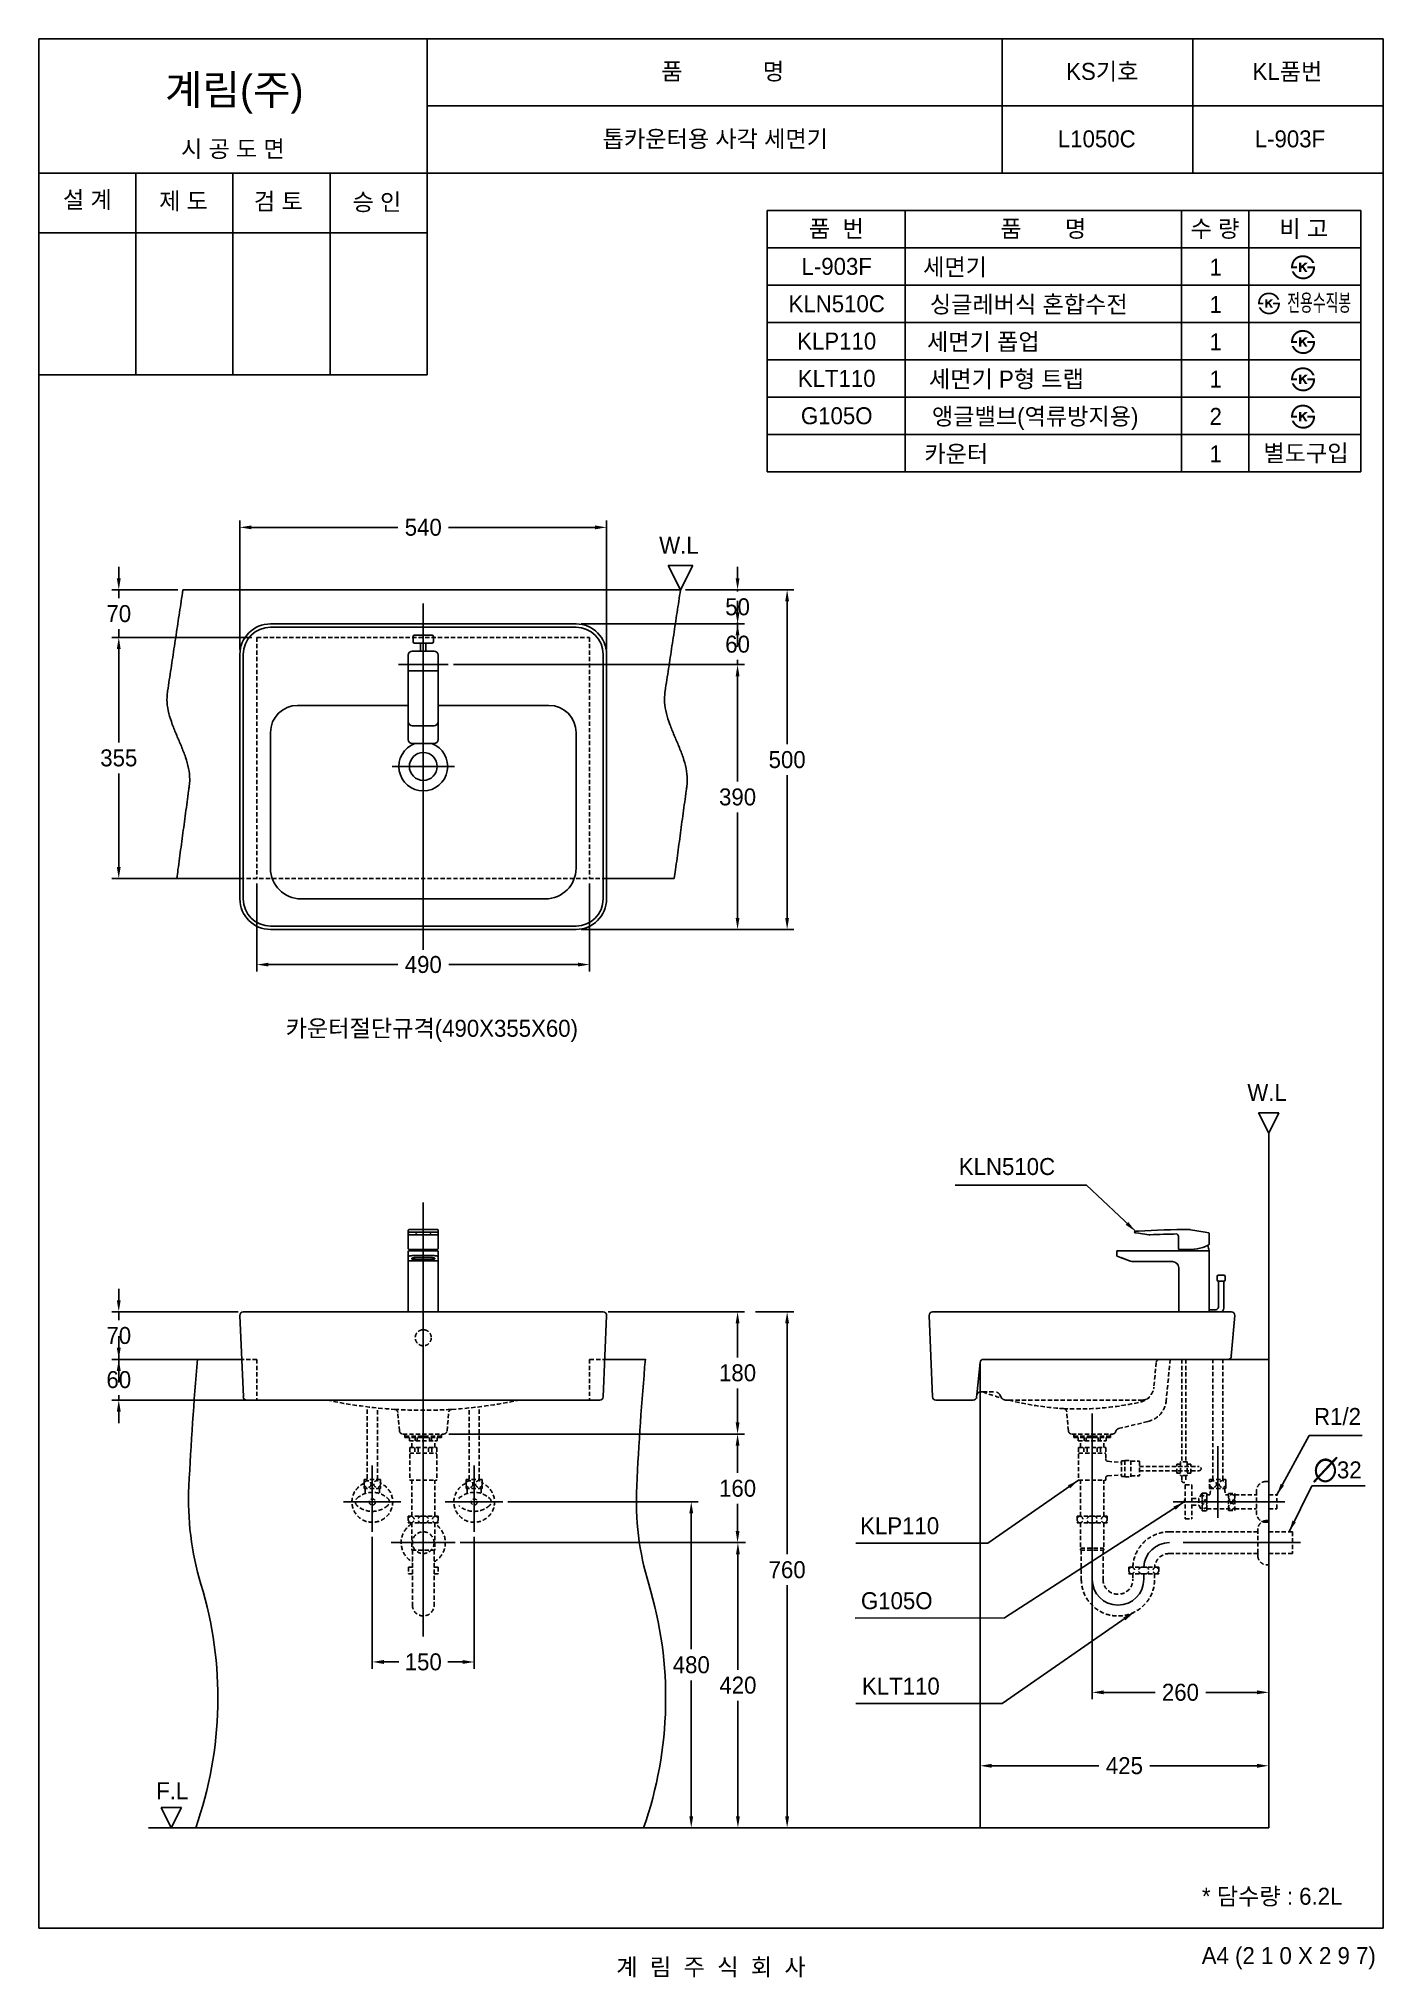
# Model space of a CAD drawing. Header units: millimetres. Extents: x 4364 to 6344, y -6858 to -4003.
import ezdxf
from ezdxf.enums import TextEntityAlignment as Align
from ezdxf.lldxf.tags import DXFTag

# ---------------------------------------------------------------- set-up
doc = ezdxf.new("R2010")
doc.units = ezdxf.units.MM
doc.linetypes.add('DASHED2', pattern=[9.525, 6.35, -3.175])
for name, color, linetype in [('TEXT', 7, 'Continuous'), ('내부선 및 부속', 4, 'Continuous'), ('도각라인', 7, 'Continuous'), ('외형선', 3, 'Continuous'), ('점선', 6, 'DASHED2'), ('중심선', 1, 'DASHED'), ('치수선', 7, 'Continuous')]:
    doc.layers.add(name, color=color, linetype=linetype)
doc.styles.add('____', font='')
doc.styles.add('타이틀', font='H2GTRM.TTF', dxfattribs={"height": 25})
doc.styles.get('____').set_extended_font_data('굴림')
tags = doc.linetypes.add('DASHDOT', pattern=[70, 31, -13, 13, -13]).pattern_tags.tags
tags[10:11] = [DXFTag(74, 4), DXFTag(75, 0), DXFTag(340, '0'), DXFTag(46, 0.0), DXFTag(50, 0.0), DXFTag(44, 0.0), DXFTag(45, 0.0)]
tags[8:9] = [DXFTag(74, 4), DXFTag(75, 0), DXFTag(340, '0'), DXFTag(46, 0.0), DXFTag(50, 0.0), DXFTag(44, 0.0), DXFTag(45, 0.0)]
tags[6:7] = [DXFTag(74, 4), DXFTag(75, 0), DXFTag(340, '0'), DXFTag(46, 0.0), DXFTag(50, 0.0), DXFTag(44, 0.0), DXFTag(45, 0.0)]
tags[4:5] = [DXFTag(74, 4), DXFTag(75, 0), DXFTag(340, '0'), DXFTag(46, 0.0), DXFTag(50, 0.0), DXFTag(44, 0.0), DXFTag(45, 0.0)]
tags = doc.linetypes.add('DASHED', pattern=[25.72, 12.86, -12.86]).pattern_tags.tags
tags[6:7] = [DXFTag(74, 4), DXFTag(75, 0), DXFTag(340, '0'), DXFTag(46, 0.0), DXFTag(50, 0.0), DXFTag(44, 0.0), DXFTag(45, 0.0)]
tags[4:5] = [DXFTag(74, 4), DXFTag(75, 0), DXFTag(340, '0'), DXFTag(46, 0.0), DXFTag(50, 0.0), DXFTag(44, 0.0), DXFTag(45, 0.0)]
doc.dimstyles.new('MSADIM', dxfattribs={"dimtxt": 33, "dimasz": 17, "dimexe": 10, "dimexo": 7.5, "dimgap": 10, "dimtad": 0, "dimtih": 1, "dimtoh": 1, "dimdec": 0, "dimzin": 1, "dimdsep": 46, "dimtxsty": '____', "dimcen": 11.25, "dimadec": 0, "dimazin": 0, "dimtfac": 1, "dimtdec": 0, "dimtix": 1, "dimtmove": 0, "dimatfit": 3, "dimfxl": 1, "dimtolj": 1, "dimtzin": 1, "dimarcsym": 0})

msp = doc.modelspace()

# ---------------------------------------------------------------- texts
at = {"layer": 'TEXT', "style": '타이틀'}
msp.add_text('계림(주)', height=44, dxfattribs=at).set_placement((4549.9, -4100))
for s, p in [('품             명', (5371.2, -4050.9)), ('KS기호', (5930.2, -4050.9)), ('KL품번', (6202.9, -4051.1)), ('톱카운터용 사각 세면기', (5360.3, -4150.3)), ('L1050C', (5922.1, -4150.3)), ('L-903F', (6206.6, -4150.3)), ('시 공 도 면', (4649.8, -4165)), ('설 계', (4435.5, -4239.9)), ('제 도', (4577.1, -4241.8)), ('검 토', (4716.8, -4242.4)), ('승 인', (4862, -4243.3)), ('품  번', (5538.7, -4282.6)), ('품       명', (5843.3, -4282.6)), ('수 량', (6096.2, -4282.6)), ('비 고', (6227, -4282.6)), ('L-903F', (5539.1, -4338.1)), ('세면기', (5713.4, -4339.1)), ('1', (6097.3, -4339.1)), ('KLN510C', (5539.1, -4393.1)), ('싱글레버식 혼합수전', (5821.9, -4394.1)), ('1', (6097.3, -4394.1)), ('KLP110', (5539.1, -4448.1)), ('세면기 폽업', (5755, -4449.1)), ('1', (6097.3, -4449.1)), ('KLT110', (5539.1, -4503.1)), ('세면기 P형 트랩', (5789, -4504.1)), ('1', (6097.3, -4504.1)), ('G105O', (5539.1, -4558.1)), ('앵글밸브(역류방지용)', (5831.4, -4559.1)), ('2', (6097.3, -4559.1)), ('카운터', (5715.2, -4614.1)), ('1', (6097.3, -4614.1)), ('별도구입', (6230.2, -4613.2)), ('카운터절단규격(490X355X60)', (4942.8, -5460.3)), ('* 담수량 : 6.2L', (6180.4, -6738.7)), ('계  림  주  식  회  사', (5354, -6842.8))]:
    msp.add_text(s, height=25, dxfattribs=at).set_placement(p, align=Align.MIDDLE_CENTER)
at = {"layer": 'TEXT', "style": '타이틀', "width": 0.6}
msp.add_text('전용수직봉', height=25, dxfattribs=at).set_placement((6249.7, -4391.6), align=Align.MIDDLE_CENTER)
at = {"layer": 'TEXT', "style": '타이틀'}
for s, p in [('W.L', (5306.7, -4748.9)), ('W.L', (6172.9, -5554.8)), ('F.L', (4560.5, -6583.2))]:
    msp.add_text(s, height=25, dxfattribs=at).set_placement(p, align=Align.MIDDLE)
msp.add_text('A4 (2 1 0 X 2 9 7)', height=25, dxfattribs=at).set_placement((6333, -6826.1), align=Align.MIDDLE_RIGHT)
at = {"layer": '치수선'}
for s, height, style, p in [('∅', 35, '____', (6241.1, -6127.2)), ('32', 25, '타이틀', (6275.8, -6123.2))]:
    msp.add_text(s, height=height, dxfattribs=dict(at, style=style)).set_placement(p)
at = {"layer": '치수선', "linetype": 'Continuous', "char_height": 25, "width": 380.447, "attachment_point": 1, "line_spacing_factor": 0.963855, "style": '타이틀'}
for s, insert in [('\\A1;R1/2', (6242.1, -6019.5)), ('\\A1;KLP110', (5573.6, -6180.5)), ('\\A1;G105O', (5574.8, -6290.9)), ('\\A1;KLT110', (5576.3, -6416.7))]:
    msp.add_mtext(s, dxfattribs=dict(at, insert=insert))

# ---------------------------------------------------------------- blocks, each defined once
blk = doc.blocks.new('*D1')
at = {"layer": '치수선', "color": 0, "linetype": 'Continuous', "lineweight": -2, "transparency": 16777216}
for p, q in [((4660.2, -4902.2), (4660.2, -4712.5)), ((4677.2, -4722.5), (4892.9, -4722.5)), ((5183.2, -4722.5), (4967.6, -4722.5)), ((5200.2, -4902.2), (5200.2, -4712.5))]:
    blk.add_line(p, q, dxfattribs=at)
at = {"layer": '치수선', "color": 0, "linetype": 'Continuous', "transparency": 16777216}
for points in [[(4677.2, -4719.7), (4677.2, -4725.4), (4660.2, -4722.5)], [(5183.2, -4719.7), (5183.2, -4725.4), (5200.2, -4722.5)]]:
    blk.add_solid(points, dxfattribs=at)
at = {"layer": '치수선', "color": 0, "linetype": 'Continuous', "transparency": 16777216, "insert": (4930.2, -4722.5), "char_height": 25, "attachment_point": 5, "style": '____'}
blk.add_mtext('\\A1;540', dxfattribs=at)
blk = doc.blocks.new('*D2')
at = {"layer": '치수선', "color": 0, "linetype": 'Continuous', "lineweight": -2, "transparency": 16777216}
for p, q in [((5393.1, -4797.7), (5393.1, -4780.7)), ((5316.5, -4814.7), (5403.1, -4814.7)), ((5393.1, -4814.7), (5393.1, -4816.9)), ((5162.7, -4864.7), (5403.1, -4864.7)), ((5393.1, -4864.7), (5393.1, -4862.5)), ((5393.1, -4881.7), (5393.1, -4898.7))]:
    blk.add_line(p, q, dxfattribs=at)
at = {"layer": '치수선', "color": 0, "linetype": 'Continuous', "transparency": 16777216}
for points in [[(5390.3, -4797.7), (5395.9, -4797.7), (5393.1, -4814.7)], [(5390.3, -4881.7), (5395.9, -4881.7), (5393.1, -4864.7)]]:
    blk.add_solid(points, dxfattribs=at)
at = {"layer": '치수선', "color": 0, "linetype": 'Continuous', "transparency": 16777216, "insert": (5393.1, -4839.7), "char_height": 25, "attachment_point": 5, "style": '____'}
blk.add_mtext('\\A1;50', dxfattribs=at)
blk = doc.blocks.new('*D3')
at = {"layer": '치수선', "color": 0, "linetype": 'Continuous', "lineweight": -2, "transparency": 16777216}
for p, q in [((5393.1, -4847.7), (5393.1, -4830.7)), ((5393.1, -4864.7), (5393.1, -4871.9)), ((5400.6, -4864.7), (5403.1, -4864.7)), ((4974.5, -4924.7), (5403.1, -4924.7)), ((5393.1, -4924.7), (5393.1, -4917.5)), ((5393.1, -4941.7), (5393.1, -4958.7))]:
    blk.add_line(p, q, dxfattribs=at)
at = {"layer": '치수선', "color": 0, "linetype": 'Continuous', "transparency": 16777216}
for points in [[(5390.3, -4847.7), (5395.9, -4847.7), (5393.1, -4864.7)], [(5390.3, -4941.7), (5395.9, -4941.7), (5393.1, -4924.7)]]:
    blk.add_solid(points, dxfattribs=at)
at = {"layer": '치수선', "color": 0, "linetype": 'Continuous', "transparency": 16777216, "insert": (5393.1, -4894.7), "char_height": 25, "attachment_point": 5, "style": '____'}
blk.add_mtext('\\A1;60', dxfattribs=at)
blk = doc.blocks.new('*D4')
at = {"layer": '치수선', "color": 0, "linetype": 'Continuous', "lineweight": -2, "transparency": 16777216}
for p, q in [((4974.5, -4924.7), (5403.1, -4924.7)), ((5393.1, -4941.7), (5393.1, -5096.9)), ((5393.1, -5297.7), (5393.1, -5142.5)), ((5162.7, -5314.7), (5403.1, -5314.7))]:
    blk.add_line(p, q, dxfattribs=at)
at = {"layer": '치수선', "color": 0, "linetype": 'Continuous', "transparency": 16777216}
for points in [[(5390.3, -4941.7), (5395.9, -4941.7), (5393.1, -4924.7)], [(5390.3, -5297.7), (5395.9, -5297.7), (5393.1, -5314.7)]]:
    blk.add_solid(points, dxfattribs=at)
at = {"layer": '치수선', "color": 0, "linetype": 'Continuous', "transparency": 16777216, "insert": (5393.1, -5119.7), "char_height": 25, "attachment_point": 5, "style": '____'}
blk.add_mtext('\\A1;390', dxfattribs=at)
blk = doc.blocks.new('*D5')
at = {"layer": '치수선', "color": 0, "linetype": 'Continuous', "lineweight": -2, "transparency": 16777216}
for p, q in [((5400.6, -4814.7), (5476.1, -4814.7)), ((5466.1, -4831.7), (5466.1, -5041.9)), ((5466.1, -5297.7), (5466.1, -5087.5)), ((5400.6, -5314.7), (5476.1, -5314.7))]:
    blk.add_line(p, q, dxfattribs=at)
at = {"layer": '치수선', "color": 0, "linetype": 'Continuous', "transparency": 16777216}
for points in [[(5463.2, -4831.7), (5468.9, -4831.7), (5466.1, -4814.7)], [(5463.2, -5297.7), (5468.9, -5297.7), (5466.1, -5314.7)]]:
    blk.add_solid(points, dxfattribs=at)
at = {"layer": '치수선', "color": 0, "linetype": 'Continuous', "transparency": 16777216, "insert": (5466.1, -5064.7), "char_height": 25, "attachment_point": 5, "style": '____'}
blk.add_mtext('\\A1;500', dxfattribs=at)
blk = doc.blocks.new('*D6')
at = {"layer": '치수선', "color": 0, "linetype": 'Continuous', "lineweight": -2, "transparency": 16777216}
for p, q in [((4685.2, -5247.2), (4685.2, -5376.5)), ((5175.2, -5247.2), (5175.2, -5376.5)), ((4702.2, -5366.5), (4892.6, -5366.5)), ((5158.2, -5366.5), (4967.9, -5366.5))]:
    blk.add_line(p, q, dxfattribs=at)
at = {"layer": '치수선', "color": 0, "linetype": 'Continuous', "transparency": 16777216}
for points in [[(4702.2, -5363.7), (4702.2, -5369.3), (4685.2, -5366.5)], [(5158.2, -5363.7), (5158.2, -5369.3), (5175.2, -5366.5)]]:
    blk.add_solid(points, dxfattribs=at)
at = {"layer": '치수선', "color": 0, "linetype": 'Continuous', "transparency": 16777216, "insert": (4930.2, -5366.5), "char_height": 25, "attachment_point": 5, "style": '____'}
blk.add_mtext('\\A1;490', dxfattribs=at)
blk = doc.blocks.new('*D7')
at = {"layer": '치수선', "color": 0, "linetype": 'Continuous', "lineweight": -2, "transparency": 16777216}
for p, q in [((4481.8, -4797.7), (4481.8, -4780.7)), ((4568.8, -4814.7), (4471.8, -4814.7)), ((4481.8, -4814.7), (4481.8, -4826.9)), ((4481.8, -4884.7), (4481.8, -4872.5)), ((4677.7, -4884.7), (4471.8, -4884.7)), ((4481.8, -4901.7), (4481.8, -4918.7))]:
    blk.add_line(p, q, dxfattribs=at)
at = {"layer": '치수선', "color": 0, "linetype": 'Continuous', "transparency": 16777216}
for points in [[(4478.9, -4797.7), (4484.6, -4797.7), (4481.8, -4814.7)], [(4478.9, -4901.7), (4484.6, -4901.7), (4481.8, -4884.7)]]:
    blk.add_solid(points, dxfattribs=at)
at = {"layer": '치수선', "color": 0, "linetype": 'Continuous', "transparency": 16777216, "insert": (4481.8, -4849.7), "char_height": 25, "attachment_point": 5, "style": '____'}
blk.add_mtext('\\A1;70', dxfattribs=at)
blk = doc.blocks.new('*D8')
at = {"layer": '치수선', "color": 0, "linetype": 'Continuous', "lineweight": -2, "transparency": 16777216}
for p, q in [((4677.7, -4884.7), (4471.8, -4884.7)), ((4481.8, -4901.7), (4481.8, -5039.4)), ((4481.8, -5222.7), (4481.8, -5085)), ((4652.7, -5239.7), (4471.8, -5239.7))]:
    blk.add_line(p, q, dxfattribs=at)
at = {"layer": '치수선', "color": 0, "linetype": 'Continuous', "transparency": 16777216}
for points in [[(4478.9, -4901.7), (4484.6, -4901.7), (4481.8, -4884.7)], [(4478.9, -5222.7), (4484.6, -5222.7), (4481.8, -5239.7)]]:
    blk.add_solid(points, dxfattribs=at)
at = {"layer": '치수선', "color": 0, "linetype": 'Continuous', "transparency": 16777216, "insert": (4481.8, -5062.2), "char_height": 25, "attachment_point": 5, "style": '____'}
blk.add_mtext('\\A1;355', dxfattribs=at)
blk = doc.blocks.new('*D9')
at = {"layer": '치수선', "color": 0, "linetype": 'Continuous', "lineweight": -2, "transparency": 16777216}
for p, q in [((4855.2, -6209.4), (4855.2, -6403.6)), ((5005.2, -6209.4), (5005.2, -6403.6)), ((4872.2, -6393.6), (4894.3, -6393.6)), ((4988.2, -6393.6), (4966.2, -6393.6))]:
    blk.add_line(p, q, dxfattribs=at)
at = {"layer": '치수선', "color": 0, "linetype": 'Continuous', "transparency": 16777216}
for points in [[(4872.2, -6390.8), (4872.2, -6396.5), (4855.2, -6393.6)], [(4988.2, -6390.8), (4988.2, -6396.5), (5005.2, -6393.6)]]:
    blk.add_solid(points, dxfattribs=at)
at = {"layer": '치수선', "color": 0, "linetype": 'Continuous', "transparency": 16777216, "insert": (4930.2, -6393.6), "char_height": 25, "attachment_point": 5, "style": '____'}
blk.add_mtext('\\A1;150', dxfattribs=at)
blk = doc.blocks.new('*D10')
at = {"layer": '치수선', "color": 0, "linetype": 'Continuous', "lineweight": -2, "transparency": 16777216}
for p, q in [((5054.8, -6157.9), (5334.9, -6157.9)), ((5324.9, -6174.9), (5324.9, -6375)), ((5324.9, -6620.9), (5324.9, -6420.7)), ((5140.4, -6637.9), (5334.9, -6637.9))]:
    blk.add_line(p, q, dxfattribs=at)
at = {"layer": '치수선', "color": 0, "linetype": 'Continuous', "transparency": 16777216}
for points in [[(5322, -6174.9), (5327.7, -6174.9), (5324.9, -6157.9)], [(5322, -6620.9), (5327.7, -6620.9), (5324.9, -6637.9)]]:
    blk.add_solid(points, dxfattribs=at)
at = {"layer": '치수선', "color": 0, "linetype": 'Continuous', "transparency": 16777216, "insert": (5324.9, -6397.9), "char_height": 25, "attachment_point": 5, "style": '____'}
blk.add_mtext('\\A1;480', dxfattribs=at)
blk = doc.blocks.new('*D11')
at = {"layer": '치수선', "color": 0, "linetype": 'Continuous', "lineweight": -2, "transparency": 16777216}
for p, q in [((4984.7, -6217.9), (5403.6, -6217.9)), ((5393.6, -6234.9), (5393.6, -6405)), ((5393.6, -6620.9), (5393.6, -6450.7)), ((5388.4, -6637.9), (5383.6, -6637.9))]:
    blk.add_line(p, q, dxfattribs=at)
at = {"layer": '치수선', "color": 0, "linetype": 'Continuous', "transparency": 16777216}
for points in [[(5390.8, -6234.9), (5396.4, -6234.9), (5393.6, -6217.9)], [(5390.8, -6620.9), (5396.4, -6620.9), (5393.6, -6637.9)]]:
    blk.add_solid(points, dxfattribs=at)
at = {"layer": '치수선', "color": 0, "linetype": 'Continuous', "transparency": 16777216, "insert": (5393.6, -6427.9), "char_height": 25, "attachment_point": 5, "style": '____'}
blk.add_mtext('\\A1;420', dxfattribs=at)
blk = doc.blocks.new('*D12')
at = {"layer": '치수선', "color": 0, "linetype": 'Continuous', "lineweight": -2, "transparency": 16777216}
for p, q in [((4967.7, -6057.9), (5403.1, -6057.9)), ((5393.1, -6074.9), (5393.1, -6115)), ((5393.1, -6200.9), (5393.1, -6160.7)), ((5404.6, -6217.9), (5383.1, -6217.9))]:
    blk.add_line(p, q, dxfattribs=at)
at = {"layer": '치수선', "color": 0, "linetype": 'Continuous', "transparency": 16777216}
for points in [[(5390.3, -6074.9), (5395.9, -6074.9), (5393.1, -6057.9)], [(5390.3, -6200.9), (5395.9, -6200.9), (5393.1, -6217.9)]]:
    blk.add_solid(points, dxfattribs=at)
at = {"layer": '치수선', "color": 0, "linetype": 'Continuous', "transparency": 16777216, "insert": (5393.1, -6137.9), "char_height": 25, "attachment_point": 5, "style": '____'}
blk.add_mtext('\\A1;160', dxfattribs=at)
blk = doc.blocks.new('*D13')
at = {"layer": '치수선', "color": 0, "linetype": 'Continuous', "lineweight": -2, "transparency": 16777216}
for p, q in [((5202.7, -5877.9), (5403.1, -5877.9)), ((5393.1, -5894.9), (5393.1, -5945)), ((5393.1, -6040.9), (5393.1, -5990.7)), ((4967.7, -6057.9), (5403.1, -6057.9))]:
    blk.add_line(p, q, dxfattribs=at)
at = {"layer": '치수선', "color": 0, "linetype": 'Continuous', "transparency": 16777216}
for points in [[(5390.3, -5894.9), (5395.9, -5894.9), (5393.1, -5877.9)], [(5390.3, -6040.9), (5395.9, -6040.9), (5393.1, -6057.9)]]:
    blk.add_solid(points, dxfattribs=at)
at = {"layer": '치수선', "color": 0, "linetype": 'Continuous', "transparency": 16777216, "insert": (5393.1, -5967.9), "char_height": 25, "attachment_point": 5, "style": '____'}
blk.add_mtext('\\A1;180', dxfattribs=at)
blk = doc.blocks.new('*D14')
at = {"layer": '치수선', "color": 0, "linetype": 'Continuous', "lineweight": -2, "transparency": 16777216}
for p, q in [((5419.6, -5877.9), (5476.1, -5877.9)), ((5466.1, -5894.9), (5466.1, -6235)), ((5466.1, -6620.9), (5466.1, -6280.7)), ((5465.9, -6637.9), (5476.1, -6637.9))]:
    blk.add_line(p, q, dxfattribs=at)
at = {"layer": '치수선', "color": 0, "linetype": 'Continuous', "transparency": 16777216}
for points in [[(5463.2, -5894.9), (5468.9, -5894.9), (5466.1, -5877.9)], [(5463.2, -6620.9), (5468.9, -6620.9), (5466.1, -6637.9)]]:
    blk.add_solid(points, dxfattribs=at)
at = {"layer": '치수선', "color": 0, "linetype": 'Continuous', "transparency": 16777216, "insert": (5466.1, -6257.9), "char_height": 25, "attachment_point": 5, "style": '____'}
blk.add_mtext('\\A1;760', dxfattribs=at)
blk = doc.blocks.new('*D15')
at = {"layer": '치수선', "color": 0, "linetype": 'Continuous', "lineweight": -2, "transparency": 16777216}
for p, q in [((5915.3, -6221.1), (5915.3, -6448.4)), ((6175.3, -6416), (6175.3, -6448.4)), ((5932.3, -6438.4), (6008, -6438.4)), ((6158.3, -6438.4), (6082.6, -6438.4))]:
    blk.add_line(p, q, dxfattribs=at)
at = {"layer": '치수선', "color": 0, "linetype": 'Continuous', "transparency": 16777216}
for points in [[(5932.3, -6435.5), (5932.3, -6441.2), (5915.3, -6438.4)], [(6158.3, -6435.5), (6158.3, -6441.2), (6175.3, -6438.4)]]:
    blk.add_solid(points, dxfattribs=at)
at = {"layer": '치수선', "color": 0, "linetype": 'Continuous', "transparency": 16777216, "insert": (6045.3, -6438.4), "char_height": 25, "attachment_point": 5, "style": '____'}
blk.add_mtext('\\A1;260', dxfattribs=at)
blk = doc.blocks.new('*D16')
at = {"layer": '치수선', "color": 0, "linetype": 'Continuous', "lineweight": -2, "transparency": 16777216}
for p, q in [((5750.3, -6450.1), (5750.3, -6556.5)), ((6175.3, -6518.3), (6175.3, -6556.5)), ((5767.3, -6546.5), (5925.1, -6546.5)), ((6158.3, -6546.5), (6000.4, -6546.5))]:
    blk.add_line(p, q, dxfattribs=at)
at = {"layer": '치수선', "color": 0, "linetype": 'Continuous', "transparency": 16777216}
for points in [[(5767.3, -6543.7), (5767.3, -6549.4), (5750.3, -6546.5)], [(6158.3, -6543.7), (6158.3, -6549.4), (6175.3, -6546.5)]]:
    blk.add_solid(points, dxfattribs=at)
at = {"layer": '치수선', "color": 0, "linetype": 'Continuous', "transparency": 16777216, "insert": (5962.8, -6546.5), "char_height": 25, "attachment_point": 5, "style": '____'}
blk.add_mtext('\\A1;425', dxfattribs=at)
blk = doc.blocks.new('*D17')
at = {"layer": '치수선', "color": 0, "linetype": 'Continuous', "lineweight": -2, "transparency": 16777216}
for p, q in [((4481.8, -5860.9), (4481.8, -5843.9)), ((4657.7, -5877.9), (4471.8, -5877.9)), ((4481.8, -5877.9), (4481.8, -5890)), ((4481.8, -5947.9), (4481.8, -5935.7)), ((4655.5, -5947.9), (4471.8, -5947.9)), ((4481.8, -5964.9), (4481.8, -5981.9))]:
    blk.add_line(p, q, dxfattribs=at)
at = {"layer": '치수선', "color": 0, "linetype": 'Continuous', "transparency": 16777216}
for points in [[(4478.9, -5860.9), (4484.6, -5860.9), (4481.8, -5877.9)], [(4478.9, -5964.9), (4484.6, -5964.9), (4481.8, -5947.9)]]:
    blk.add_solid(points, dxfattribs=at)
at = {"layer": '치수선', "color": 0, "linetype": 'Continuous', "transparency": 16777216, "insert": (4481.8, -5912.9), "char_height": 25, "attachment_point": 5, "style": '____'}
blk.add_mtext('\\A1;70', dxfattribs=at)
blk = doc.blocks.new('*D18')
at = {"layer": '치수선', "color": 0, "linetype": 'Continuous', "lineweight": -2, "transparency": 16777216}
for p, q in [((4481.8, -5930.9), (4481.8, -5913.9)), ((4655.5, -5947.9), (4471.8, -5947.9)), ((4481.8, -5947.9), (4481.8, -5955)), ((4677.8, -6007.9), (4471.8, -6007.9)), ((4481.8, -6007.9), (4481.8, -6000.7)), ((4481.8, -6024.9), (4481.8, -6041.9))]:
    blk.add_line(p, q, dxfattribs=at)
at = {"layer": '치수선', "color": 0, "linetype": 'Continuous', "transparency": 16777216}
for points in [[(4478.9, -5930.9), (4484.6, -5930.9), (4481.8, -5947.9)], [(4478.9, -6024.9), (4484.6, -6024.9), (4481.8, -6007.9)]]:
    blk.add_solid(points, dxfattribs=at)
at = {"layer": '치수선', "color": 0, "linetype": 'Continuous', "transparency": 16777216, "insert": (4481.8, -5977.9), "char_height": 25, "attachment_point": 5, "style": '____'}
blk.add_mtext('\\A1;60', dxfattribs=at)
blk = doc.blocks.new('수전')
at = {"layer": '내부선 및 부속', "linetype": 'Continuous'}
for p, q in [((4943.1, -4881.3), (4917.1, -4881.3)), ((4946.1, -4904.7), (4914.1, -4904.7)), ((4943.1, -4893.3), (4917.1, -4893.3)), ((4926.1, -4904.7), (4926.1, -4893.3)), ((4934.1, -4904.7), (4934.1, -4893.3)), ((4908.1, -5008.7), (4908.1, -4910.7)), ((4952.1, -4933.9), (4908.1, -4933.9)), ((4952.1, -5008.7), (4952.1, -4910.7)), ((4908.1, -5035), (4908.1, -5008.7)), ((4946.1, -5014.7), (4914.1, -5014.7)), ((4952.1, -5035), (4952.1, -5008.7)), ((4946.1, -5041), (4914.1, -5041))]:
    blk.add_line(p, q, dxfattribs=at)
for centre, radius, start, end in [((4917.1, -4883.3), 2, 90, 180), ((4943.1, -4883.3), 2, 0, 90), ((4914.1, -4910.7), 6, 90, 180), ((4917.1, -4891.3), 2, 180, 270), ((4943.1, -4891.3), 2, 270, 0), ((4946.1, -4910.7), 6, 0, 90), ((4914.1, -5008.7), 6, 180, 270), ((4946.1, -5008.7), 6, 270, 0), ((4914.1, -5035), 6, 180, 270), ((4946.1, -5035), 6, 270, 0)]:
    blk.add_arc(centre, radius, start, end, dxfattribs=at)
for points in [[(4915.1, -4891.3), (4915.1, -4887.3), (4915.1, -4883.3)], [(4945.1, -4891.3), (4945.1, -4887.3), (4945.1, -4883.3)]]:
    blk.add_open_spline(points, degree=2, dxfattribs=at)
at = {"layer": '중심선', "linetype": 'DASHDOT'}
for p, q in [((4893.5, -4924.7), (4967, -4924.7)), ((4902.7, -4924.7), (4957.7, -4924.7))]:
    blk.add_line(p, q, dxfattribs=at)
blk = doc.blocks.new('수전_정면')
at = {"layer": '내부선 및 부속', "linetype": 'Continuous'}
for p, q in [((4908.2, -5757.8), (4908.2, -5760.1)), ((4908.2, -5757.8), (4908.2, -5758)), ((4908.2, -5758), (4908.2, -5761.8)), ((4908.2, -5761.4), (4908.2, -5760.1)), ((4908.2, -5763.4), (4908.2, -5761.4)), ((4908.2, -5761.8), (4908.2, -5762.7)), ((4908.2, -5784.9), (4908.2, -5762.2)), ((4908.2, -5762.2), (4908.2, -5763.5)), ((4908.2, -5763.9), (4908.2, -5762.7)), ((4908.2, -5763.5), (4908.2, -5763.4)), ((4908.2, -5763.9), (4908.2, -5780.7)), ((4909.2, -5756.8), (4951.2, -5756.8)), ((4909.2, -5764.4), (4951.2, -5764.4)), ((4946.2, -5760.5), (4914.2, -5760.5)), ((4914.2, -5760.5), (4914.2, -5760.7)), ((4914.2, -5760.7), (4946.2, -5760.7)), ((4920.2, -5761), (4919.2, -5761)), ((4919.2, -5761), (4919.2, -5761.7)), ((4919.2, -5761.7), (4919.2, -5761.9)), ((4919.2, -5761.9), (4920.2, -5761.9)), ((4920.2, -5761.9), (4920.2, -5761)), ((4920.2, -5761.7), (4920.2, -5761)), ((4920.2, -5761.9), (4920.2, -5761.7)), ((4940.2, -5761), (4940.2, -5761.7)), ((4941.2, -5761), (4940.2, -5761)), ((4940.2, -5761.7), (4940.2, -5761.9)), ((4940.2, -5761.9), (4941.2, -5761.9)), ((4941.2, -5761.9), (4940.2, -5761.9)), ((4941.2, -5761.7), (4941.2, -5761)), ((4941.2, -5761.9), (4941.2, -5761)), ((4941.2, -5761.9), (4941.2, -5761.7)), ((4941.2, -5761.9), (4941.2, -5761.9)), ((4946.2, -5760.7), (4946.2, -5760.5)), ((4951.2, -5764.5), (4951.2, -5764.4)), ((4952.2, -5757.8), (4952.2, -5760.1)), ((4952.2, -5760.1), (4952.2, -5761.4)), ((4952.2, -5761.4), (4952.2, -5763.4)), ((4952.2, -5762.2), (4952.2, -5762.2)), ((4952.2, -5762.2), (4952.2, -5784.9)), ((4952.2, -5763.5), (4952.2, -5763.4)), ((4908.2, -5780.7), (4908.2, -5784.9)), ((4908.2, -5797), (4908.2, -5788.9)), ((4908.2, -5877.9), (4908.2, -5788.9)), ((4909.7, -5785.9), (4909.2, -5785.9)), ((4909.2, -5787.9), (4914.2, -5787.9)), ((4950.8, -5785.9), (4909.7, -5785.9)), ((4914.2, -5787.9), (4946.2, -5787.9)), ((4914.2, -5795.2), (4946.2, -5795.2)), ((4951.2, -5787.9), (4946.2, -5787.9)), ((4951.2, -5785.9), (4950.8, -5785.9)), ((4952.2, -5788.9), (4952.2, -5797)), ((4908.2, -5801.7), (4908.2, -5797)), ((4908.2, -5802.9), (4908.2, -5801.7)), ((4908.2, -5877.9), (4908.2, -5802.9)), ((4909.2, -5802.6), (4951.2, -5802.6)), ((4943.2, -5798.1), (4917.2, -5798.1)), ((4917.2, -5800.9), (4917.2, -5798.1)), ((4917.2, -5800.9), (4943.2, -5800.9)), ((4943.2, -5800.9), (4943.2, -5798.1)), ((4952.2, -5797), (4952.2, -5801.7)), ((4952.2, -5802.9), (4952.2, -5801.7)), ((4952.2, -5802.9), (4952.2, -5802.9)), ((4952.2, -5802.9), (4952.2, -5877.9))]:
    blk.add_line(p, q, dxfattribs=at)
for centre, radius, start, end in [((4951.2, -5763.5), 1, 270, 0), ((4909.2, -5784.9), 1, 180, 270), ((4909.2, -5788.9), 1, 90, 180), ((4909.2, -5788.9), 1, 90, 180), ((4937.9, -5792.9), 27.6, 165.1842, 169.4357), ((4923.6, -5792.9), 27.6, 10.5643, 14.8158), ((4951.2, -5784.9), 1, 270, 0), ((4951.2, -5788.9), 1, 0, 90)]:
    blk.add_arc(centre, radius, start, end, dxfattribs=at)
for points, knots in [([(4914.2, -5760.5), (4913.8, -5760.5), (4913.1, -5760.5), (4912.3, -5760.5), (4911.6, -5760.4), (4911, -5760.4), (4910.3, -5760.4), (4909.7, -5760.3), (4909.2, -5760.3), (4909, -5760.3), (4908.9, -5760.3), (4908.7, -5760.2), (4908.3, -5760.2), (4908.2, -5760.1), (4908.2, -5760.1)], [0, 0, 0, 0, 0.142857, 0.214286, 0.285714, 0.357143, 0.428571, 0.571429, 0.642857, 0.678571, 0.696429, 0.714286, 0.857143, 1, 1, 1, 1]), ([(4908.2, -5761.4), (4908.2, -5761.3), (4908.7, -5761), (4910.4, -5760.8), (4912.5, -5760.7), (4913.8, -5760.7), (4914.2, -5760.7)], [0, 0, 0, 0, 0.285714, 0.571429, 0.857143, 1, 1, 1, 1]), ([(4908.3, -5757.7), (4908.3, -5757.7), (4908.3, -5757.6), (4908.3, -5757.4), (4908.5, -5757.2), (4908.7, -5757), (4909, -5756.9), (4909.1, -5756.8), (4909.2, -5756.8)], [0, 0, 0, 0, 0.097046, 0.215477, 0.366984, 0.6013, 0.806128, 1, 1, 1, 1]), ([(4952.1, -5760.2), (4952.1, -5760.2), (4952, -5760.2), (4951.7, -5760.3), (4951, -5760.3), (4950.2, -5760.4), (4949.5, -5760.4), (4948.7, -5760.4), (4947.6, -5760.5), (4946.7, -5760.5), (4946.2, -5760.5)], [0, 0, 0, 0, 0.022938, 0.185782, 0.348626, 0.511469, 0.592891, 0.674313, 0.837156, 1, 1, 1, 1]), ([(4946.2, -5760.7), (4947.1, -5760.7), (4948.9, -5760.7), (4951.1, -5760.9), (4951.9, -5761.1), (4952.1, -5761.2), (4952.1, -5761.2)], [0, 0, 0, 0, 0.32589, 0.651781, 0.977671, 1, 1, 1, 1]), ([(4951.2, -5756.8), (4951.3, -5756.8), (4951.4, -5756.8), (4951.6, -5756.9), (4951.8, -5757), (4952, -5757.2), (4952.1, -5757.3), (4952.2, -5757.5), (4952.2, -5757.6), (4952.2, -5757.7), (4952.2, -5757.7), (4952.2, -5757.8)], [0, 0, 0, 0, 0.020818, 0.239105, 0.419032, 0.574027, 0.708164, 0.821662, 0.913084, 0.980269, 1, 1, 1, 1]), ([(4908.2, -5797), (4908.2, -5796.7), (4908.7, -5796.2), (4910.4, -5795.5), (4912.5, -5795.2), (4913.8, -5795.2), (4914.2, -5795.2)], [0, 0, 0, 0, 0.285714, 0.571429, 0.857143, 1, 1, 1, 1]), ([(4946.2, -5795.2), (4947.1, -5795.2), (4948.9, -5795.3), (4951.1, -5795.8), (4951.9, -5796.3), (4952.1, -5796.6), (4952.1, -5796.6)], [0, 0, 0, 0, 0.326484, 0.652968, 0.979452, 1, 1, 1, 1]), ([(4908.2, -5802.8), (4908.2, -5802.9), (4908.2, -5802.9), (4908.2, -5803), (4908.3, -5803), (4908.3, -5803.1)], [0, 0, 0, 0, 0.003909, 0.003909, 1, 1, 1, 1]), ([(4952.2, -5803), (4952.2, -5803.1), (4952.2, -5803.1), (4952.2, -5803.1), (4952.2, -5803.1)], [0, 0, 0, 0, 0.705199, 1, 1, 1, 1])]:
    blk.add_open_spline(points, degree=3, knots=knots, dxfattribs=at)
for points in [[(4909.2, -5764.4), (4908.2, -5764.4), (4908.2, -5763.4)], [(4952.2, -5763.4), (4952.2, -5764.4), (4951.2, -5764.4)], [(4909.2, -5802.6), (4908.2, -5802.6), (4908.2, -5801.7)], [(4952.2, -5801.7), (4952.2, -5802.6), (4951.2, -5802.6)]]:
    blk.add_rational_spline(points, [1, 0.707106769085, 1], degree=2, dxfattribs=at)
for points, degree in [([(4951.9, -5764.3), (4951.8, -5764.4), (4951.8, -5764.5), (4951.7, -5764.5)], 3), ([(4951.7, -5764.4), (4951.7, -5764.4), (4951.7, -5764.5), (4951.7, -5764.5)], 3), ([(4952.2, -5759.9), (4952.2, -5760.1), (4952.1, -5760.2)], 2), ([(4952.2, -5760.1), (4952.2, -5760.1), (4952.2, -5760.2), (4952.1, -5760.2)], 3), ([(4952.1, -5761.2), (4952.2, -5761.4), (4952.2, -5761.5)], 2), ([(4952.1, -5761.2), (4952.2, -5761.3), (4952.2, -5761.3), (4952.2, -5761.4)], 3), ([(4952.2, -5759.9), (4952.2, -5760), (4952.2, -5760.1), (4952.2, -5760.1)], 3), ([(4952.2, -5761.4), (4952.2, -5761.4), (4952.2, -5761.5), (4952.2, -5761.5)], 3), ([(4952.1, -5796.6), (4952.2, -5796.7), (4952.2, -5796.9), (4952.2, -5797)], 3), ([(4952.1, -5796.6), (4952.2, -5796.9), (4952.2, -5797.2)], 2), ([(4952.2, -5797), (4952.2, -5797), (4952.2, -5797.1), (4952.2, -5797.2)], 3)]:
    blk.add_open_spline(points, degree=degree, dxfattribs=at)
for points in [[(4917.2, -5800.9), (4913.2, -5800.9), (4913.2, -5799.5), (4913.2, -5798.1), (4917.2, -5798.1)], [(4943.2, -5798.1), (4947.2, -5798.1), (4947.2, -5799.5), (4947.2, -5800.9), (4943.2, -5800.9)]]:
    blk.add_rational_spline(points, [1, 0.707106769085, 1, 0.707106769085, 1], degree=2, knots=[0, 0, 0, 0.5, 0.5, 1, 1, 1], dxfattribs=at)
blk = doc.blocks.new('수전_측면')
at = {"layer": '내부선 및 부속', "linetype": 'Continuous'}
for p, q in [((5977.8, -5760.7), (5977.8, -5760.5)), ((5977.8, -5760.5), (5977.8, -5760.7)), ((5983.6, -5762.3), (5978.6, -5761.7)), ((5998.7, -5764.4), (5983.6, -5762.3)), ((6042.3, -5784.9), (6042.3, -5766.3)), ((6060.2, -5757), (6081.9, -5760.8)), ((6081.9, -5760.8), (6086.9, -5761.7)), ((6087.8, -5762.7), (6087.8, -5762.8)), ((6087.8, -5763.9), (6087.8, -5762.8)), ((6087.8, -5763.9), (6087.8, -5778.3)), ((5951.5, -5795.2), (5951.5, -5788.9)), ((5951.5, -5788.9), (5951.5, -5795.2)), ((5952.5, -5787.9), (5957.5, -5787.9)), ((5957.5, -5787.9), (6081.8, -5787.9)), ((6043.3, -5785.9), (6056.7, -5785.9)), ((6043.8, -5785.9), (6048.2, -5785.9)), ((6058.8, -5785.9), (6056.7, -5785.9)), ((6065.8, -5785.9), (6058.8, -5785.9)), ((6086.8, -5787.9), (6081.8, -5787.9)), ((6086.8, -5787.9), (6087.8, -5787.9)), ((6087.8, -5787.9), (6087.8, -5788.9)), ((6087.8, -5877.9), (6087.8, -5788.9)), ((5957.2, -5797.9), (5952.2, -5796.1)), ((5952.2, -5796.1), (5957.2, -5797.9)), ((5957.2, -5797.9), (5970.2, -5802.6)), ((5970.2, -5802.6), (5957.2, -5797.9)), ((5957.8, -5798.1), (5965.3, -5800.9)), ((5965.3, -5800.9), (5957.8, -5798.1)), ((6033.8, -5803.9), (5977, -5803.9)), ((6042.8, -5877.9), (6042.8, -5812.9)), ((6101.2, -5823.9), (6109.3, -5823.9)), ((6087.8, -5855.9), (6087.8, -5850.9)), ((6099.2, -5830.9), (6099.2, -5825.9)), ((6105.2, -5832.9), (6101.1, -5832.9)), ((6101.2, -5832.9), (6101.2, -5870.9)), ((6101.2, -5832.9), (6109.2, -5832.9)), ((6107.5, -5832.9), (6102.8, -5832.9)), ((6109.2, -5832.9), (6105.2, -5832.9)), ((6109.3, -5832.9), (6105.2, -5832.9)), ((6109.2, -5870.9), (6109.2, -5832.9)), ((6111.2, -5825.8), (6111.2, -5830.9))]:
    blk.add_line(p, q, dxfattribs=at)
for centre, radius, start, end in [((5978.8, -5760.7), 1, 202.1993, 262.1993), ((5978.8, -5760.7), 1, 202.1993, 262.1993), ((5978.8, -5760.7), 1, 202.1993, 262.1993), ((5978.8, -5760.7), 1, 202.1993, 262.1993), ((6051.5, -6756.8), 1000, 89.5936, 93.8863), ((6000.1, -5754.5), 10, 262.1993, 272.9349), ((6051.5, -6756.8), 993.6, 90.6538, 92.9349), ((6039, -5766.4), 3.34, 2.007, 69.3544), ((6058.5, -5766.8), 10, 80, 89.5936), ((5952.5, -5788.9), 1, 90, 180), ((5952.5, -5788.9), 1, 90, 180), ((6043.3, -5784.9), 1, 180, 270), ((6074.9, -5792.9), 27.6, 165.1842, 169.4357), ((6060.2, -5730.3), 55.8, 275.72, 293.156), ((6060.6, -5792.9), 27.6, 10.5643, 27.3016), ((5977, -5783.9), 20, 250, 270), ((5977, -5783.9), 20, 250, 270), ((6033.8, -5812.9), 9, 0, 90), ((6101.2, -5825.9), 2, 90, 180), ((6109.3, -5825.8), 1.92, 0, 90), ((6101.1, -5830.9), 1.92, 180, 270), ((6109.3, -5830.9), 1.92, 270, 0)]:
    blk.add_arc(centre, radius, start, end, dxfattribs=at)
for points, degree in [([(5978.7, -5759.5), (5978.2, -5759.5), (5977.8, -5760), (5977.8, -5760.5)], 3), ([(5977.8, -5760.7), (5977.8, -5761.1), (5978.2, -5761.6), (5978.6, -5761.7)], 3), ([(5978.4, -5759.5), (5978.5, -5759.5), (5978.5, -5759.5), (5978.5, -5759.5)], 3), ([(6081.9, -5760.8), (6081.9, -5760.8), (6081.9, -5760.8), (6081.9, -5760.8)], 3), ([(6087.8, -5762.7), (6087.8, -5762.2), (6087.4, -5761.8), (6086.9, -5761.7)], 3), ([(5951.5, -5795.2), (5951.5, -5795.6), (5951.8, -5796), (5952.2, -5796.1)], 3), ([(6082.6, -5781.4), (6082.4, -5781.5), (6082.1, -5781.6)], 2), ([(6082.2, -5781.6), (6082.2, -5781.6), (6082.2, -5781.6), (6082.1, -5781.6)], 3)]:
    blk.add_open_spline(points, degree=degree, dxfattribs=at)
for points, knots in [([(5978.7, -5759.5), (5978.5, -5759.5), (5978.3, -5759.5), (5978.1, -5759.7), (5977.9, -5759.9), (5977.8, -5760.2), (5977.8, -5760.4), (5977.8, -5760.5)], [0, 0, 0, 0, 0.285714, 0.428571, 0.571429, 0.785714, 1, 1, 1, 1]), ([(5978.7, -5759.5), (5978.7, -5759.5), (5978.8, -5759.5), (5979.1, -5759.4), (5979.5, -5759.4), (5979.9, -5759.4), (5980.6, -5759.3), (5981.5, -5759.3), (5982.6, -5759.2), (5983.3, -5759.1), (5983.7, -5759.1)], [0, 0, 0, 0, 0.142857, 0.285714, 0.357143, 0.428571, 0.571429, 0.714286, 0.857143, 1, 1, 1, 1]), ([(5951.5, -5795.2), (5951.5, -5795.2), (5951.5, -5795.4), (5951.6, -5795.6), (5951.8, -5795.8), (5951.9, -5796), (5952.1, -5796.1), (5952.2, -5796.1)], [0, 0, 0, 0, 0.214286, 0.428571, 0.571429, 0.714286, 1, 1, 1, 1]), ([(6087.1, -5779.2), (6087.1, -5779.2), (6087, -5779.3), (6086.8, -5779.4), (6086.4, -5779.6), (6086.1, -5779.8), (6085.7, -5780), (6085.3, -5780.2), (6084.8, -5780.4), (6084.1, -5780.7), (6083.5, -5781), (6082.9, -5781.3), (6082.7, -5781.4), (6082.6, -5781.5)], [0, 0, 0, 0, 0.022972, 0.19686, 0.283804, 0.370748, 0.457692, 0.5229, 0.63158, 0.718524, 0.892412, 0.935884, 1, 1, 1, 1]), ([(6086.7, -5779.4), (6086.7, -5779.4), (6086.7, -5779.4), (6086.7, -5779.5), (6086.6, -5779.5), (6086.6, -5779.5), (6086.5, -5779.5), (6086.4, -5779.6), (6086.4, -5779.6), (6086.3, -5779.7), (6086.3, -5779.7), (6086.2, -5779.7), (6086.2, -5779.7), (6086.1, -5779.8), (6086.1, -5779.8), (6086, -5779.8), (6085.9, -5779.9), (6085.7, -5780), (6085.7, -5780), (6085.5, -5780.1), (6085.4, -5780.1), (6085.3, -5780.2), (6085.2, -5780.2), (6085.2, -5780.2), (6085.2, -5780.2), (6085.1, -5780.3)], [0, 0, 0, 0, 0.147203, 0.147203, 0.295653, 0.295653, 0.37051, 0.37051, 0.483564, 0.483564, 0.521467, 0.521467, 0.597561, 0.597561, 0.635788, 0.635788, 0.751471, 0.751471, 0.829397, 0.829397, 0.947331, 0.947331, 0.986892, 0.986892, 1, 1, 1, 1]), ([(6087.6, -5778.3), (6087.6, -5778.4), (6087.6, -5778.6), (6087.5, -5778.8), (6087.4, -5779.1), (6087.2, -5779.2), (6087.1, -5779.2)], [0, 0, 0, 0, 0.250001, 0.499999, 0.749998, 1, 1, 1, 1]), ([(6087.6, -5778.3), (6087.6, -5778.3), (6087.7, -5778.3), (6087.8, -5778.3), (6087.8, -5778.3)], [0, 0, 0, 0, 0.15708, 1, 1, 1, 1])]:
    blk.add_open_spline(points, degree=3, knots=knots, dxfattribs=at)
at = {"layer": 'TEXT', "insert": (5718.9, -5651.4), "char_height": 25, "width": 380.447, "attachment_point": 1, "line_spacing_factor": 0.963855, "style": '타이틀'}
blk.add_mtext('\\A1;KLN510C', dxfattribs=at)
at = {"layer": '치수선', "linetype": 'Continuous'}
blk.add_leader([(5979, -5759.3), (5907, -5691.5), (5713.6, -5691.5)], dimstyle='MSADIM', override={"dimtxt": 25}, dxfattribs=at)

# ---------------------------------------------------------------- dimensions: what is measured, and where the dimension line sits
at = {"layer": '치수선', "linetype": 'Continuous'}
for base, p1, p2, picture, middle in [((5200.2, -4722.5), (4660.2, -4909.7), (5200.2, -4909.7), '*D1', (4930.2, -4722.5)), ((5175.2, -5366.5), (4685.2, -5239.7), (5175.2, -5239.7), '*D6', (4930.2, -5366.5)), ((5005.2, -6393.6), (4855.2, -6201.9), (5005.2, -6201.9), '*D9', (4930.2, -6393.6)), ((5915.3, -6438.4), (6175.3, -6408.5), (5915.3, -6213.6), '*D15', (6045.3, -6438.4)), ((5750.3, -6546.5), (6175.3, -6510.8), (5750.3, -6442.6), '*D16', (5962.8, -6546.5))]:
    dim = msp.add_linear_dim(base=base, p1=p1, p2=p2, dimstyle='MSADIM', override={"dimtxt": 25}, dxfattribs=at)
    dim.commit()
    dim.dimension.update_dxf_attribs({"geometry": picture, "text_midpoint": middle})
for base, p1, p2, picture, middle in [((4481.8, -4884.7), (4576.3, -4814.7), (4685.2, -4884.7), '*D7', (4481.8, -4849.7)), ((5393.1, -4864.7), (5309, -4814.7), (5155.2, -4864.7), '*D2', (5393.1, -4839.7)), ((5466.1, -4814.7), (5393.1, -5314.7), (5393.1, -4814.7), '*D5', (5466.1, -5064.7)), ((5393.1, -4924.7), (5393.1, -4864.7), (4967, -4924.7), '*D3', (5393.1, -4894.7)), ((4481.8, -5239.7), (4685.2, -4884.7), (4660.2, -5239.7), '*D8', (4481.8, -5062.2)), ((5393.1, -5314.7), (4967, -4924.7), (5155.2, -5314.7), '*D4', (5393.1, -5119.7)), ((4481.8, -5947.9), (4665.2, -5877.9), (4663, -5947.9), '*D17', (4481.8, -5912.9)), ((5393.1, -5877.9), (4960.2, -6057.9), (5195.2, -5877.9), '*D13', (5393.1, -5967.9)), ((5466.1, -6637.9), (5412.1, -5877.9), (5458.4, -6637.9), '*D14', (5466.1, -6257.9)), ((4481.8, -6007.9), (4663, -5947.9), (4685.3, -6007.9), '*D18', (4481.8, -5977.9)), ((5393.1, -6057.9), (5412.1, -6217.9), (4960.2, -6057.9), '*D12', (5393.1, -6137.9)), ((5324.9, -6637.9), (5047.3, -6157.9), (5132.9, -6637.9), '*D10', (5324.9, -6397.9)), ((5393.6, -6217.9), (5395.9, -6637.9), (4977.2, -6217.9), '*D11', (5393.6, -6427.9))]:
    dim = msp.add_linear_dim(base=base, p1=p1, p2=p2, angle=90, dimstyle='MSADIM', override={"dimtxt": 25}, dxfattribs=at)
    dim.commit()
    dim.dimension.update_dxf_attribs({"geometry": picture, "text_midpoint": middle})

# ---------------------------------------------------------------- hatches: boundary and pattern name
at = {"layer": 'TEXT'}
for points in [[(6208.2, -4340.8), (6208.2, -4340.4), (6208.2, -4339.9), (6208.2, -4339.5), (6208.2, -4339), (6208.2, -4338.6), (6208.2, -4338.1), (6208.3, -4337.7), (6208.3, -4337.3), (6208.4, -4336.8), (6208.4, -4336.4), (6208.5, -4336), (6208.6, -4335.5), (6208.7, -4335.1), (6208.8, -4334.7), (6208.9, -4334.3), (6209, -4333.8), (6209.1, -4333.4), (6209.3, -4333), (6209.4, -4332.6), (6209.6, -4332.2), (6209.7, -4331.8), (6209.9, -4331.4), (6210.1, -4331), (6210.3, -4330.6), (6210.5, -4330.2), (6210.7, -4329.9), (6211, -4329.5), (6211.2, -4329.2), (6211.4, -4328.8), (6211.7, -4328.5), (6211.9, -4328.1), (6212.5, -4327.5), (6212.8, -4327.1), (6213.1, -4326.8), (6213.4, -4326.5), (6213.7, -4326.2), (6214, -4325.9), (6214.4, -4325.6), (6214.7, -4325.3), (6215.1, -4325.1), (6215.4, -4324.8), (6215.8, -4324.6), (6216.2, -4324.3), (6216.6, -4324.1), (6216.9, -4323.9), (6217.3, -4323.7), (6217.7, -4323.5), (6218.2, -4323.3), (6218.6, -4323.1), (6219.1, -4322.9), (6219.6, -4322.8), (6220, -4322.6), (6220.5, -4322.5), (6221, -4322.3), (6221.5, -4322.2), (6222, -4322.1), (6222.5, -4322), (6223, -4322), (6223.5, -4321.9), (6224, -4321.9), (6224.5, -4321.8), (6225.1, -4321.8), (6225.6, -4321.8), (6226.5, -4321.8), (6226.9, -4321.8), (6227.3, -4321.9), (6227.7, -4321.9), (6228.1, -4321.9), (6228.5, -4322), (6228.9, -4322.1), (6229.3, -4322.1), (6229.7, -4322.2), (6230, -4322.3), (6230.4, -4322.4), (6230.8, -4322.4), (6231.1, -4322.5), (6231.5, -4322.6), (6231.9, -4322.8), (6232.2, -4322.9), (6232.6, -4323), (6232.9, -4323.1), (6233.3, -4323.3), (6233.6, -4323.4), (6233.9, -4323.6), (6234.3, -4323.8), (6234.6, -4323.9), (6234.9, -4324.1), (6235.2, -4324.3), (6235.5, -4324.5), (6235.8, -4324.7), (6236.1, -4324.9), (6236.4, -4325.1), (6236.7, -4325.3), (6237, -4325.5), (6237.5, -4325.9), (6237.9, -4326.3), (6238.4, -4326.7), (6238.8, -4327.1), (6239.2, -4327.6), (6239.6, -4328), (6240, -4328.5), (6240.3, -4329), (6240.7, -4329.5), (6241, -4330), (6241.4, -4330.5), (6241.7, -4331.1), (6242, -4331.6), (6242.2, -4332.2), (6242.5, -4332.8), (6242.8, -4333.4), (6242.8, -4333.4), (6239.4, -4333.4), (6239.4, -4333.4), (6239.3, -4333.2), (6239.2, -4333), (6239.1, -4332.8), (6239.1, -4332.6), (6239, -4332.5), (6238.9, -4332.3), (6238.8, -4332.1), (6238.7, -4331.9), (6238.6, -4331.7), (6238.5, -4331.5), (6238.4, -4331.3), (6238.3, -4331.2), (6238.2, -4331), (6238, -4330.8), (6237.9, -4330.6), (6237.8, -4330.4), (6237.6, -4330.3), (6237.5, -4330.1), (6237.2, -4329.7), (6236.9, -4329.4), (6236.6, -4329), (6236.2, -4328.7), (6235.9, -4328.4), (6235.5, -4328), (6235.1, -4327.7), (6234.8, -4327.5), (6234.6, -4327.3), (6234.3, -4327.1), (6234.1, -4327), (6233.8, -4326.8), (6233.5, -4326.6), (6233.3, -4326.5), (6233, -4326.3), (6232.7, -4326.2), (6232.5, -4326), (6232.2, -4325.9), (6231.9, -4325.8), (6231.6, -4325.7), (6231.4, -4325.5), (6231.1, -4325.4), (6230.8, -4325.3), (6230.5, -4325.2), (6230.2, -4325.1), (6229.9, -4325.1), (6229.6, -4325), (6229.3, -4324.9), (6229, -4324.8), (6228.7, -4324.8), (6228.4, -4324.7), (6228.1, -4324.7), (6227.8, -4324.6), (6227.5, -4324.6), (6227.2, -4324.6), (6226.9, -4324.6), (6226.6, -4324.6), (6226.3, -4324.5), (6225.9, -4324.5), (6225.5, -4324.5), (6225.2, -4324.6), (6224.8, -4324.6), (6224.4, -4324.6), (6224.1, -4324.6), (6223.7, -4324.7), (6223.3, -4324.7), (6223, -4324.8), (6222.6, -4324.8), (6222.3, -4324.9), (6222, -4325), (6221.6, -4325.1), (6221.3, -4325.1), (6221, -4325.2), (6220.6, -4325.3), (6220.3, -4325.5), (6220, -4325.6), (6219.7, -4325.7), (6219.4, -4325.8), (6219.1, -4326), (6218.8, -4326.1), (6218.5, -4326.3), (6218.2, -4326.4), (6217.9, -4326.6), (6217.6, -4326.8), (6217.3, -4327), (6217, -4327.2), (6216.8, -4327.4), (6216.5, -4327.6), (6216.2, -4327.8), (6216, -4328), (6215.7, -4328.2), (6215.5, -4328.5), (6215.2, -4328.7), (6215, -4328.9), (6214.7, -4329.2), (6214.5, -4329.5), (6214.3, -4329.7), (6214.1, -4330), (6213.9, -4330.3), (6213.7, -4330.5), (6213.5, -4330.8), (6213.3, -4331.1), (6213.1, -4331.4), (6213, -4331.7), (6212.8, -4332), (6212.7, -4332.3), (6212.5, -4332.6), (6212.4, -4332.9), (6212.3, -4333.3), (6212.1, -4333.6), (6212, -4333.9), (6211.9, -4334.2), (6211.8, -4334.6), (6211.7, -4334.9), (6211.6, -4335.3), (6211.6, -4335.6), (6211.5, -4336), (6211.4, -4336.4), (6211.4, -4336.7), (6211.3, -4337.1), (6211.3, -4337.5), (6211.3, -4337.9), (6211.2, -4338.2), (6211.2, -4338.2), (6216.9, -4338.2), (6216.9, -4338.2), (6216.9, -4338.2), (6216.9, -4340.8), (6216.9, -4340.8), (6216.9, -4340.8), (6208.2, -4340.8)], [(6243.6, -4338.2), (6243.6, -4338.7), (6243.6, -4339.2), (6243.6, -4339.7), (6243.5, -4340.2), (6243.5, -4340.6), (6243.5, -4341.1), (6243.4, -4341.6), (6243.3, -4342), (6243.3, -4342.5), (6243.2, -4343), (6243.1, -4343.4), (6243, -4343.9), (6242.9, -4344.3), (6242.7, -4344.8), (6242.6, -4345.2), (6242.4, -4345.6), (6242.3, -4346.1), (6242.1, -4346.5), (6241.9, -4346.9), (6241.8, -4347.3), (6241.6, -4347.7), (6241.4, -4348.1), (6241.2, -4348.5), (6241, -4348.9), (6240.7, -4349.2), (6240.5, -4349.6), (6240.3, -4350), (6240, -4350.3), (6239.8, -4350.7), (6239.5, -4351), (6239.2, -4351.3), (6238.9, -4351.7), (6238.6, -4352), (6238.3, -4352.3), (6238, -4352.6), (6237.7, -4352.9), (6237.4, -4353.2), (6237.1, -4353.5), (6236.7, -4353.7), (6236.4, -4354), (6236, -4354.2), (6235.7, -4354.5), (6235.3, -4354.7), (6235, -4354.9), (6234.6, -4355.1), (6234.2, -4355.3), (6233.8, -4355.5), (6233.4, -4355.7), (6233, -4355.9), (6232.6, -4356), (6232.2, -4356.2), (6231.8, -4356.3), (6231.4, -4356.5), (6231, -4356.6), (6230.6, -4356.7), (6230.1, -4356.8), (6229.7, -4356.9), (6229.3, -4357), (6228.8, -4357), (6228.4, -4357.1), (6227.9, -4357.1), (6227.5, -4357.1), (6227.1, -4357.2), (6226.6, -4357.2), (6225.9, -4357.2), (6225.1, -4357.1), (6224.4, -4357.1), (6223.7, -4357), (6223.1, -4356.9), (6222.7, -4356.9), (6222.4, -4356.8), (6222, -4356.7), (6221.7, -4356.7), (6221.4, -4356.6), (6221.1, -4356.5), (6220.7, -4356.4), (6220.4, -4356.3), (6220.1, -4356.2), (6219.8, -4356.1), (6219.5, -4356), (6219.2, -4355.9), (6218.9, -4355.7), (6218.6, -4355.6), (6218.3, -4355.5), (6218, -4355.3), (6217.7, -4355.2), (6217.4, -4355), (6217.1, -4354.9), (6216.8, -4354.7), (6216.5, -4354.5), (6216, -4354.2), (6215.7, -4354), (6215.4, -4353.8), (6215.1, -4353.6), (6214.8, -4353.3), (6214.6, -4353.1), (6214.3, -4352.9), (6214, -4352.7), (6213.8, -4352.4), (6213.5, -4352.2), (6213.3, -4352), (6213, -4351.7), (6212.8, -4351.4), (6212.6, -4351.2), (6212.3, -4350.9), (6212.1, -4350.6), (6211.9, -4350.4), (6211.7, -4350.1), (6211.5, -4349.8), (6211.3, -4349.5), (6211.1, -4349.2), (6210.9, -4348.9), (6210.7, -4348.6), (6210.5, -4348.3), (6210.3, -4348), (6210.1, -4347.6), (6210, -4347.3), (6209.8, -4347), (6209.5, -4346.3), (6209.2, -4345.6), (6209.2, -4345.6), (6212.4, -4345.6), (6212.4, -4345.6), (6212.7, -4346), (6212.9, -4346.5), (6213.2, -4346.9), (6213.5, -4347.4), (6213.8, -4347.8), (6214, -4348.2), (6214.3, -4348.6), (6214.6, -4348.9), (6214.9, -4349.3), (6215.2, -4349.7), (6215.5, -4350), (6215.8, -4350.3), (6216.1, -4350.6), (6216.5, -4350.9), (6216.8, -4351.2), (6217.1, -4351.5), (6217.4, -4351.7), (6217.6, -4351.9), (6217.9, -4352.1), (6218.2, -4352.2), (6218.4, -4352.4), (6218.7, -4352.5), (6218.9, -4352.7), (6219.2, -4352.8), (6219.5, -4353), (6219.8, -4353.1), (6220, -4353.2), (6220.3, -4353.3), (6220.6, -4353.5), (6220.9, -4353.6), (6221.2, -4353.7), (6221.5, -4353.8), (6221.8, -4353.8), (6222.1, -4353.9), (6222.4, -4354), (6222.7, -4354.1), (6223, -4354.1), (6223.3, -4354.2), (6223.6, -4354.2), (6224, -4354.2), (6224.3, -4354.3), (6224.6, -4354.3), (6224.9, -4354.3), (6225.3, -4354.3), (6225.6, -4354.3), (6225.9, -4354.3), (6226.3, -4354.3), (6227.2, -4354.3), (6227.5, -4354.3), (6227.8, -4354.3), (6228.1, -4354.2), (6228.4, -4354.2), (6228.7, -4354.2), (6229, -4354.1), (6229.3, -4354.1), (6229.6, -4354), (6229.9, -4353.9), (6230.1, -4353.9), (6230.4, -4353.8), (6230.7, -4353.7), (6231, -4353.6), (6231.2, -4353.5), (6231.5, -4353.4), (6231.8, -4353.3), (6232.1, -4353.2), (6232.3, -4353.1), (6232.6, -4353), (6232.9, -4352.8), (6233.1, -4352.7), (6233.4, -4352.5), (6233.6, -4352.4), (6233.9, -4352.2), (6234.2, -4352.1), (6234.4, -4351.9), (6234.7, -4351.7), (6234.9, -4351.6), (6235.2, -4351.4), (6235.4, -4351.2), (6235.7, -4350.9), (6236, -4350.7), (6236.2, -4350.4), (6236.5, -4350.2), (6236.7, -4349.9), (6237, -4349.7), (6237.2, -4349.4), (6237.4, -4349.1), (6237.6, -4348.8), (6237.9, -4348.5), (6238.1, -4348.3), (6238.3, -4348), (6238.4, -4347.7), (6238.6, -4347.3), (6238.8, -4347), (6239, -4346.7), (6239.1, -4346.4), (6239.3, -4346.1), (6239.4, -4345.7), (6239.5, -4345.4), (6239.7, -4345), (6239.8, -4344.7), (6239.9, -4344.3), (6240, -4343.9), (6240.1, -4343.6), (6240.2, -4343.2), (6240.2, -4342.8), (6240.3, -4342.4), (6240.4, -4342), (6240.4, -4341.6), (6240.5, -4341.2), (6240.5, -4340.8), (6240.5, -4340.8), (6232.3, -4340.8), (6232.3, -4340.8), (6232.3, -4340.8), (6232.3, -4338.2), (6232.3, -4338.2), (6232.3, -4338.2), (6243.6, -4338.2)], [(6223.3, -4337.5), (6228.6, -4332.7), (6232.9, -4332.7), (6227, -4338.1), (6232.5, -4346.4), (6228.8, -4346.4), (6224.9, -4340.1), (6223.3, -4341.5), (6223.3, -4346.4), (6220.1, -4346.4), (6220.1, -4332.6), (6223.3, -4332.6)], [(6159.6, -4394), (6159.6, -4393.6), (6159.6, -4393.1), (6159.6, -4392.7), (6159.6, -4392.3), (6159.6, -4391.9), (6159.7, -4391.5), (6159.7, -4391.1), (6159.7, -4390.7), (6159.8, -4390.3), (6159.8, -4389.9), (6159.9, -4389.5), (6160, -4389.2), (6160.1, -4388.8), (6160.2, -4388.4), (6160.3, -4388), (6160.4, -4387.6), (6160.5, -4387.2), (6160.6, -4386.9), (6160.7, -4386.5), (6160.9, -4386.1), (6161, -4385.7), (6161.2, -4385.4), (6161.4, -4385), (6161.6, -4384.7), (6161.7, -4384.4), (6161.9, -4384), (6162.1, -4383.7), (6162.4, -4383.4), (6162.6, -4383), (6162.8, -4382.7), (6163, -4382.4), (6163.5, -4381.8), (6163.8, -4381.5), (6164.1, -4381.2), (6164.4, -4380.9), (6164.7, -4380.7), (6165, -4380.4), (6165.3, -4380.1), (6165.6, -4379.9), (6165.9, -4379.6), (6166.2, -4379.4), (6166.5, -4379.2), (6166.9, -4379), (6167.2, -4378.8), (6167.6, -4378.6), (6167.9, -4378.4), (6168.3, -4378.2), (6168.7, -4378), (6169.1, -4377.8), (6169.5, -4377.7), (6170, -4377.5), (6170.4, -4377.4), (6170.8, -4377.3), (6171.3, -4377.2), (6171.7, -4377.1), (6172.2, -4377), (6172.6, -4376.9), (6173.1, -4376.8), (6173.5, -4376.8), (6174, -4376.7), (6174.5, -4376.7), (6175, -4376.7), (6175.5, -4376.7), (6176.2, -4376.7), (6176.6, -4376.7), (6177, -4376.7), (6177.4, -4376.8), (6177.7, -4376.8), (6178.1, -4376.8), (6178.4, -4376.9), (6178.8, -4377), (6179.1, -4377), (6179.5, -4377.1), (6179.8, -4377.2), (6180.2, -4377.3), (6180.5, -4377.3), (6180.8, -4377.4), (6181.2, -4377.5), (6181.5, -4377.7), (6181.8, -4377.8), (6182.1, -4377.9), (6182.4, -4378), (6182.7, -4378.2), (6183, -4378.3), (6183.3, -4378.4), (6183.6, -4378.6), (6183.9, -4378.8), (6184.2, -4378.9), (6184.5, -4379.1), (6184.8, -4379.3), (6185, -4379.5), (6185.3, -4379.7), (6185.6, -4379.9), (6185.8, -4380.1), (6186.3, -4380.4), (6186.7, -4380.8), (6187.1, -4381.1), (6187.5, -4381.5), (6187.8, -4381.9), (6188.2, -4382.3), (6188.5, -4382.8), (6188.9, -4383.2), (6189.2, -4383.7), (6189.5, -4384.1), (6189.8, -4384.6), (6190.1, -4385.1), (6190.3, -4385.6), (6190.6, -4386.1), (6190.8, -4386.7), (6191.1, -4387.2), (6191.1, -4387.2), (6188, -4387.2), (6188, -4387.2), (6187.9, -4387.1), (6187.8, -4386.9), (6187.8, -4386.7), (6187.7, -4386.5), (6187.6, -4386.4), (6187.5, -4386.2), (6187.5, -4386), (6187.4, -4385.8), (6187.3, -4385.7), (6187.2, -4385.5), (6187.1, -4385.3), (6187, -4385.2), (6186.9, -4385), (6186.8, -4384.9), (6186.6, -4384.7), (6186.5, -4384.5), (6186.4, -4384.4), (6186.3, -4384.2), (6186, -4383.9), (6185.7, -4383.6), (6185.4, -4383.3), (6185.1, -4383), (6184.8, -4382.6), (6184.5, -4382.3), (6184.1, -4382), (6183.9, -4381.9), (6183.6, -4381.7), (6183.4, -4381.5), (6183.2, -4381.4), (6182.9, -4381.2), (6182.7, -4381.1), (6182.4, -4380.9), (6182.2, -4380.8), (6182, -4380.7), (6181.7, -4380.5), (6181.5, -4380.4), (6181.2, -4380.3), (6180.9, -4380.2), (6180.7, -4380.1), (6180.4, -4380), (6180.2, -4379.9), (6179.9, -4379.8), (6179.6, -4379.7), (6179.4, -4379.6), (6179.1, -4379.6), (6178.8, -4379.5), (6178.6, -4379.4), (6178.3, -4379.4), (6178, -4379.3), (6177.8, -4379.3), (6177.5, -4379.3), (6177.2, -4379.2), (6176.9, -4379.2), (6176.6, -4379.2), (6176.3, -4379.2), (6176.1, -4379.2), (6175.8, -4379.2), (6175.4, -4379.2), (6175.1, -4379.2), (6174.7, -4379.2), (6174.4, -4379.2), (6174.1, -4379.2), (6173.7, -4379.3), (6173.4, -4379.3), (6173.1, -4379.4), (6172.8, -4379.4), (6172.5, -4379.5), (6172.1, -4379.6), (6171.8, -4379.6), (6171.5, -4379.7), (6171.2, -4379.8), (6170.9, -4379.9), (6170.6, -4380), (6170.4, -4380.1), (6170.1, -4380.2), (6169.8, -4380.3), (6169.5, -4380.5), (6169.2, -4380.6), (6169, -4380.7), (6168.7, -4380.9), (6168.4, -4381), (6168.2, -4381.2), (6167.9, -4381.4), (6167.7, -4381.5), (6167.4, -4381.7), (6167.2, -4381.9), (6167, -4382.1), (6166.7, -4382.3), (6166.5, -4382.5), (6166.3, -4382.7), (6166, -4382.9), (6165.8, -4383.2), (6165.6, -4383.4), (6165.4, -4383.6), (6165.2, -4383.9), (6165, -4384.1), (6164.8, -4384.4), (6164.6, -4384.6), (6164.5, -4384.9), (6164.3, -4385.1), (6164.1, -4385.4), (6164, -4385.7), (6163.8, -4385.9), (6163.7, -4386.2), (6163.6, -4386.5), (6163.4, -4386.8), (6163.3, -4387.1), (6163.2, -4387.4), (6163.1, -4387.7), (6163, -4388), (6162.9, -4388.3), (6162.8, -4388.6), (6162.8, -4388.9), (6162.7, -4389.2), (6162.6, -4389.6), (6162.6, -4389.9), (6162.5, -4390.2), (6162.5, -4390.6), (6162.4, -4390.9), (6162.4, -4391.3), (6162.4, -4391.6), (6162.4, -4391.6), (6167.6, -4391.6), (6167.6, -4391.6), (6167.6, -4391.6), (6167.6, -4394), (6167.6, -4394), (6167.6, -4394), (6159.6, -4394)], [(6191.8, -4391.6), (6191.8, -4392.1), (6191.8, -4392.5), (6191.8, -4392.9), (6191.8, -4393.4), (6191.7, -4393.8), (6191.7, -4394.2), (6191.7, -4394.6), (6191.6, -4395.1), (6191.5, -4395.5), (6191.4, -4395.9), (6191.4, -4396.3), (6191.3, -4396.7), (6191.1, -4397.1), (6191, -4397.5), (6190.9, -4397.9), (6190.8, -4398.3), (6190.6, -4398.7), (6190.5, -4399.1), (6190.3, -4399.5), (6190.2, -4399.9), (6190, -4400.2), (6189.8, -4400.6), (6189.6, -4400.9), (6189.4, -4401.3), (6189.2, -4401.6), (6189, -4401.9), (6188.8, -4402.3), (6188.6, -4402.6), (6188.3, -4402.9), (6188.1, -4403.2), (6187.8, -4403.5), (6187.6, -4403.8), (6187.3, -4404.1), (6187, -4404.4), (6186.8, -4404.7), (6186.5, -4404.9), (6186.2, -4405.2), (6185.9, -4405.4), (6185.6, -4405.7), (6185.3, -4405.9), (6184.9, -4406.1), (6184.6, -4406.4), (6184.3, -4406.6), (6184, -4406.8), (6183.6, -4407), (6183.3, -4407.1), (6182.9, -4407.3), (6182.6, -4407.5), (6182.2, -4407.6), (6181.9, -4407.8), (6181.5, -4407.9), (6181.1, -4408.1), (6180.7, -4408.2), (6180.3, -4408.3), (6180, -4408.4), (6179.6, -4408.5), (6179.2, -4408.6), (6178.8, -4408.6), (6178.4, -4408.7), (6178, -4408.7), (6177.6, -4408.8), (6177.2, -4408.8), (6176.8, -4408.8), (6176.4, -4408.8), (6175.7, -4408.8), (6175, -4408.8), (6174.4, -4408.7), (6173.8, -4408.7), (6173.1, -4408.6), (6172.8, -4408.5), (6172.5, -4408.5), (6172.2, -4408.4), (6171.9, -4408.4), (6171.6, -4408.3), (6171.3, -4408.2), (6171, -4408.1), (6170.8, -4408), (6170.5, -4407.9), (6170.2, -4407.8), (6169.9, -4407.7), (6169.6, -4407.6), (6169.3, -4407.5), (6169.1, -4407.4), (6168.8, -4407.3), (6168.5, -4407.1), (6168.3, -4407), (6168, -4406.9), (6167.7, -4406.7), (6167.5, -4406.6), (6167.2, -4406.4), (6166.7, -4406.1), (6166.4, -4405.9), (6166.2, -4405.7), (6165.9, -4405.5), (6165.7, -4405.3), (6165.4, -4405.1), (6165.2, -4404.9), (6164.9, -4404.7), (6164.7, -4404.5), (6164.5, -4404.3), (6164.3, -4404.1), (6164, -4403.9), (6163.8, -4403.6), (6163.6, -4403.4), (6163.4, -4403.1), (6163.2, -4402.9), (6163, -4402.6), (6162.8, -4402.4), (6162.6, -4402.1), (6162.4, -4401.9), (6162.3, -4401.6), (6162.1, -4401.3), (6161.9, -4401), (6161.7, -4400.7), (6161.6, -4400.4), (6161.4, -4400.2), (6161.3, -4399.9), (6161.1, -4399.5), (6160.8, -4398.9), (6160.5, -4398.3), (6160.5, -4398.3), (6163.5, -4398.3), (6163.5, -4398.3), (6163.7, -4398.7), (6164, -4399.1), (6164.2, -4399.5), (6164.4, -4399.9), (6164.7, -4400.3), (6164.9, -4400.6), (6165.2, -4401), (6165.5, -4401.3), (6165.7, -4401.7), (6166, -4402), (6166.3, -4402.3), (6166.6, -4402.6), (6166.9, -4402.9), (6167.2, -4403.2), (6167.5, -4403.4), (6167.8, -4403.7), (6168, -4403.8), (6168.2, -4404), (6168.5, -4404.2), (6168.7, -4404.3), (6168.9, -4404.5), (6169.2, -4404.6), (6169.4, -4404.8), (6169.7, -4404.9), (6169.9, -4405), (6170.2, -4405.1), (6170.4, -4405.2), (6170.7, -4405.4), (6170.9, -4405.5), (6171.2, -4405.5), (6171.5, -4405.6), (6171.7, -4405.7), (6172, -4405.8), (6172.3, -4405.9), (6172.5, -4405.9), (6172.8, -4406), (6173.1, -4406), (6173.4, -4406.1), (6173.7, -4406.1), (6174, -4406.2), (6174.3, -4406.2), (6174.6, -4406.2), (6174.9, -4406.2), (6175.2, -4406.2), (6175.5, -4406.2), (6175.8, -4406.2), (6176.1, -4406.2), (6176.9, -4406.2), (6177.2, -4406.2), (6177.5, -4406.2), (6177.7, -4406.2), (6178, -4406.1), (6178.3, -4406.1), (6178.5, -4406), (6178.8, -4406), (6179.1, -4405.9), (6179.3, -4405.9), (6179.6, -4405.8), (6179.8, -4405.8), (6180.1, -4405.7), (6180.3, -4405.6), (6180.6, -4405.5), (6180.8, -4405.4), (6181.1, -4405.3), (6181.3, -4405.2), (6181.6, -4405.1), (6181.8, -4405), (6182.1, -4404.9), (6182.3, -4404.8), (6182.5, -4404.6), (6182.8, -4404.5), (6183, -4404.3), (6183.2, -4404.2), (6183.5, -4404), (6183.7, -4403.9), (6183.9, -4403.7), (6184.1, -4403.5), (6184.4, -4403.4), (6184.6, -4403.2), (6184.9, -4402.9), (6185.1, -4402.7), (6185.3, -4402.5), (6185.6, -4402.2), (6185.8, -4402), (6186, -4401.8), (6186.2, -4401.5), (6186.4, -4401.2), (6186.6, -4401), (6186.8, -4400.7), (6187, -4400.5), (6187.1, -4400.2), (6187.3, -4399.9), (6187.5, -4399.6), (6187.6, -4399.3), (6187.7, -4399), (6187.9, -4398.7), (6188, -4398.4), (6188.1, -4398.1), (6188.2, -4397.8), (6188.3, -4397.5), (6188.4, -4397.1), (6188.5, -4396.8), (6188.6, -4396.5), (6188.7, -4396.1), (6188.8, -4395.8), (6188.8, -4395.4), (6188.9, -4395.1), (6188.9, -4394.7), (6189, -4394.3), (6189, -4394), (6189, -4394), (6181.6, -4394), (6181.6, -4394), (6181.6, -4394), (6181.6, -4391.6), (6181.6, -4391.6), (6181.6, -4391.6), (6191.8, -4391.6)], [(6173.4, -4390.9), (6178.2, -4386.6), (6182.1, -4386.6), (6176.7, -4391.5), (6181.7, -4399), (6178.4, -4399), (6174.8, -4393.3), (6173.4, -4394.6), (6173.4, -4399), (6170.5, -4399), (6170.5, -4386.5), (6173.4, -4386.5)], [(6208.2, -4450.8), (6208.2, -4450.4), (6208.2, -4449.9), (6208.2, -4449.5), (6208.2, -4449), (6208.2, -4448.6), (6208.2, -4448.1), (6208.3, -4447.7), (6208.3, -4447.3), (6208.4, -4446.8), (6208.4, -4446.4), (6208.5, -4446), (6208.6, -4445.5), (6208.7, -4445.1), (6208.8, -4444.7), (6208.9, -4444.3), (6209, -4443.8), (6209.1, -4443.4), (6209.3, -4443), (6209.4, -4442.6), (6209.6, -4442.2), (6209.7, -4441.8), (6209.9, -4441.4), (6210.1, -4441), (6210.3, -4440.6), (6210.5, -4440.2), (6210.7, -4439.9), (6211, -4439.5), (6211.2, -4439.2), (6211.4, -4438.8), (6211.7, -4438.5), (6211.9, -4438.1), (6212.5, -4437.5), (6212.8, -4437.1), (6213.1, -4436.8), (6213.4, -4436.5), (6213.7, -4436.2), (6214, -4435.9), (6214.4, -4435.6), (6214.7, -4435.3), (6215.1, -4435.1), (6215.4, -4434.8), (6215.8, -4434.6), (6216.2, -4434.3), (6216.6, -4434.1), (6216.9, -4433.9), (6217.3, -4433.7), (6217.7, -4433.5), (6218.2, -4433.3), (6218.6, -4433.1), (6219.1, -4432.9), (6219.6, -4432.8), (6220, -4432.6), (6220.5, -4432.5), (6221, -4432.3), (6221.5, -4432.2), (6222, -4432.1), (6222.5, -4432), (6223, -4432), (6223.5, -4431.9), (6224, -4431.9), (6224.5, -4431.8), (6225.1, -4431.8), (6225.6, -4431.8), (6226.5, -4431.8), (6226.9, -4431.8), (6227.3, -4431.9), (6227.7, -4431.9), (6228.1, -4431.9), (6228.5, -4432), (6228.9, -4432.1), (6229.3, -4432.1), (6229.7, -4432.2), (6230, -4432.3), (6230.4, -4432.4), (6230.8, -4432.4), (6231.1, -4432.5), (6231.5, -4432.6), (6231.9, -4432.8), (6232.2, -4432.9), (6232.6, -4433), (6232.9, -4433.1), (6233.3, -4433.3), (6233.6, -4433.4), (6233.9, -4433.6), (6234.3, -4433.8), (6234.6, -4433.9), (6234.9, -4434.1), (6235.2, -4434.3), (6235.5, -4434.5), (6235.8, -4434.7), (6236.1, -4434.9), (6236.4, -4435.1), (6236.7, -4435.3), (6237, -4435.5), (6237.5, -4435.9), (6237.9, -4436.3), (6238.4, -4436.7), (6238.8, -4437.1), (6239.2, -4437.6), (6239.6, -4438), (6240, -4438.5), (6240.3, -4439), (6240.7, -4439.5), (6241, -4440), (6241.4, -4440.5), (6241.7, -4441.1), (6242, -4441.6), (6242.2, -4442.2), (6242.5, -4442.8), (6242.8, -4443.4), (6242.8, -4443.4), (6239.4, -4443.4), (6239.4, -4443.4), (6239.3, -4443.2), (6239.2, -4443), (6239.1, -4442.8), (6239.1, -4442.6), (6239, -4442.5), (6238.9, -4442.3), (6238.8, -4442.1), (6238.7, -4441.9), (6238.6, -4441.7), (6238.5, -4441.5), (6238.4, -4441.3), (6238.3, -4441.2), (6238.2, -4441), (6238, -4440.8), (6237.9, -4440.6), (6237.8, -4440.4), (6237.6, -4440.3), (6237.5, -4440.1), (6237.2, -4439.7), (6236.9, -4439.4), (6236.6, -4439), (6236.2, -4438.7), (6235.9, -4438.4), (6235.5, -4438), (6235.1, -4437.7), (6234.8, -4437.5), (6234.6, -4437.3), (6234.3, -4437.1), (6234.1, -4437), (6233.8, -4436.8), (6233.5, -4436.6), (6233.3, -4436.5), (6233, -4436.3), (6232.7, -4436.2), (6232.5, -4436), (6232.2, -4435.9), (6231.9, -4435.8), (6231.6, -4435.7), (6231.4, -4435.5), (6231.1, -4435.4), (6230.8, -4435.3), (6230.5, -4435.2), (6230.2, -4435.1), (6229.9, -4435.1), (6229.6, -4435), (6229.3, -4434.9), (6229, -4434.8), (6228.7, -4434.8), (6228.4, -4434.7), (6228.1, -4434.7), (6227.8, -4434.6), (6227.5, -4434.6), (6227.2, -4434.6), (6226.9, -4434.6), (6226.6, -4434.6), (6226.3, -4434.5), (6225.9, -4434.5), (6225.5, -4434.5), (6225.2, -4434.6), (6224.8, -4434.6), (6224.4, -4434.6), (6224.1, -4434.6), (6223.7, -4434.7), (6223.3, -4434.7), (6223, -4434.8), (6222.6, -4434.8), (6222.3, -4434.9), (6222, -4435), (6221.6, -4435.1), (6221.3, -4435.1), (6221, -4435.2), (6220.6, -4435.3), (6220.3, -4435.5), (6220, -4435.6), (6219.7, -4435.7), (6219.4, -4435.8), (6219.1, -4436), (6218.8, -4436.1), (6218.5, -4436.3), (6218.2, -4436.4), (6217.9, -4436.6), (6217.6, -4436.8), (6217.3, -4437), (6217, -4437.2), (6216.8, -4437.4), (6216.5, -4437.6), (6216.2, -4437.8), (6216, -4438), (6215.7, -4438.2), (6215.5, -4438.5), (6215.2, -4438.7), (6215, -4438.9), (6214.7, -4439.2), (6214.5, -4439.5), (6214.3, -4439.7), (6214.1, -4440), (6213.9, -4440.3), (6213.7, -4440.5), (6213.5, -4440.8), (6213.3, -4441.1), (6213.1, -4441.4), (6213, -4441.7), (6212.8, -4442), (6212.7, -4442.3), (6212.5, -4442.6), (6212.4, -4442.9), (6212.3, -4443.3), (6212.1, -4443.6), (6212, -4443.9), (6211.9, -4444.2), (6211.8, -4444.6), (6211.7, -4444.9), (6211.6, -4445.3), (6211.6, -4445.6), (6211.5, -4446), (6211.4, -4446.4), (6211.4, -4446.7), (6211.3, -4447.1), (6211.3, -4447.5), (6211.3, -4447.9), (6211.2, -4448.2), (6211.2, -4448.2), (6216.9, -4448.2), (6216.9, -4448.2), (6216.9, -4448.2), (6216.9, -4450.8), (6216.9, -4450.8), (6216.9, -4450.8), (6208.2, -4450.8)], [(6243.6, -4448.2), (6243.6, -4448.7), (6243.6, -4449.2), (6243.6, -4449.7), (6243.5, -4450.2), (6243.5, -4450.6), (6243.5, -4451.1), (6243.4, -4451.6), (6243.3, -4452), (6243.3, -4452.5), (6243.2, -4453), (6243.1, -4453.4), (6243, -4453.9), (6242.9, -4454.3), (6242.7, -4454.8), (6242.6, -4455.2), (6242.4, -4455.6), (6242.3, -4456.1), (6242.1, -4456.5), (6241.9, -4456.9), (6241.8, -4457.3), (6241.6, -4457.7), (6241.4, -4458.1), (6241.2, -4458.5), (6241, -4458.9), (6240.7, -4459.2), (6240.5, -4459.6), (6240.3, -4460), (6240, -4460.3), (6239.8, -4460.7), (6239.5, -4461), (6239.2, -4461.3), (6238.9, -4461.7), (6238.6, -4462), (6238.3, -4462.3), (6238, -4462.6), (6237.7, -4462.9), (6237.4, -4463.2), (6237.1, -4463.5), (6236.7, -4463.7), (6236.4, -4464), (6236, -4464.2), (6235.7, -4464.5), (6235.3, -4464.7), (6235, -4464.9), (6234.6, -4465.1), (6234.2, -4465.3), (6233.8, -4465.5), (6233.4, -4465.7), (6233, -4465.9), (6232.6, -4466), (6232.2, -4466.2), (6231.8, -4466.3), (6231.4, -4466.5), (6231, -4466.6), (6230.6, -4466.7), (6230.1, -4466.8), (6229.7, -4466.9), (6229.3, -4467), (6228.8, -4467), (6228.4, -4467.1), (6227.9, -4467.1), (6227.5, -4467.1), (6227.1, -4467.2), (6226.6, -4467.2), (6225.9, -4467.2), (6225.1, -4467.1), (6224.4, -4467.1), (6223.7, -4467), (6223.1, -4466.9), (6222.7, -4466.9), (6222.4, -4466.8), (6222, -4466.7), (6221.7, -4466.7), (6221.4, -4466.6), (6221.1, -4466.5), (6220.7, -4466.4), (6220.4, -4466.3), (6220.1, -4466.2), (6219.8, -4466.1), (6219.5, -4466), (6219.2, -4465.9), (6218.9, -4465.7), (6218.6, -4465.6), (6218.3, -4465.5), (6218, -4465.3), (6217.7, -4465.2), (6217.4, -4465), (6217.1, -4464.9), (6216.8, -4464.7), (6216.5, -4464.5), (6216, -4464.2), (6215.7, -4464), (6215.4, -4463.8), (6215.1, -4463.6), (6214.8, -4463.3), (6214.6, -4463.1), (6214.3, -4462.9), (6214, -4462.7), (6213.8, -4462.4), (6213.5, -4462.2), (6213.3, -4462), (6213, -4461.7), (6212.8, -4461.4), (6212.6, -4461.2), (6212.3, -4460.9), (6212.1, -4460.6), (6211.9, -4460.4), (6211.7, -4460.1), (6211.5, -4459.8), (6211.3, -4459.5), (6211.1, -4459.2), (6210.9, -4458.9), (6210.7, -4458.6), (6210.5, -4458.3), (6210.3, -4458), (6210.1, -4457.6), (6210, -4457.3), (6209.8, -4457), (6209.5, -4456.3), (6209.2, -4455.6), (6209.2, -4455.6), (6212.4, -4455.6), (6212.4, -4455.6), (6212.7, -4456), (6212.9, -4456.5), (6213.2, -4456.9), (6213.5, -4457.4), (6213.8, -4457.8), (6214, -4458.2), (6214.3, -4458.6), (6214.6, -4458.9), (6214.9, -4459.3), (6215.2, -4459.7), (6215.5, -4460), (6215.8, -4460.3), (6216.1, -4460.6), (6216.5, -4460.9), (6216.8, -4461.2), (6217.1, -4461.5), (6217.4, -4461.7), (6217.6, -4461.9), (6217.9, -4462.1), (6218.2, -4462.2), (6218.4, -4462.4), (6218.7, -4462.5), (6218.9, -4462.7), (6219.2, -4462.8), (6219.5, -4463), (6219.8, -4463.1), (6220, -4463.2), (6220.3, -4463.3), (6220.6, -4463.5), (6220.9, -4463.6), (6221.2, -4463.7), (6221.5, -4463.8), (6221.8, -4463.8), (6222.1, -4463.9), (6222.4, -4464), (6222.7, -4464.1), (6223, -4464.1), (6223.3, -4464.2), (6223.6, -4464.2), (6224, -4464.2), (6224.3, -4464.3), (6224.6, -4464.3), (6224.9, -4464.3), (6225.3, -4464.3), (6225.6, -4464.3), (6225.9, -4464.3), (6226.3, -4464.3), (6227.2, -4464.3), (6227.5, -4464.3), (6227.8, -4464.3), (6228.1, -4464.2), (6228.4, -4464.2), (6228.7, -4464.2), (6229, -4464.1), (6229.3, -4464.1), (6229.6, -4464), (6229.9, -4463.9), (6230.1, -4463.9), (6230.4, -4463.8), (6230.7, -4463.7), (6231, -4463.6), (6231.2, -4463.5), (6231.5, -4463.4), (6231.8, -4463.3), (6232.1, -4463.2), (6232.3, -4463.1), (6232.6, -4463), (6232.9, -4462.8), (6233.1, -4462.7), (6233.4, -4462.5), (6233.6, -4462.4), (6233.9, -4462.2), (6234.2, -4462.1), (6234.4, -4461.9), (6234.7, -4461.7), (6234.9, -4461.6), (6235.2, -4461.4), (6235.4, -4461.2), (6235.7, -4460.9), (6236, -4460.7), (6236.2, -4460.4), (6236.5, -4460.2), (6236.7, -4459.9), (6237, -4459.7), (6237.2, -4459.4), (6237.4, -4459.1), (6237.6, -4458.8), (6237.9, -4458.5), (6238.1, -4458.3), (6238.3, -4458), (6238.4, -4457.7), (6238.6, -4457.3), (6238.8, -4457), (6239, -4456.7), (6239.1, -4456.4), (6239.3, -4456.1), (6239.4, -4455.7), (6239.5, -4455.4), (6239.7, -4455), (6239.8, -4454.7), (6239.9, -4454.3), (6240, -4453.9), (6240.1, -4453.6), (6240.2, -4453.2), (6240.2, -4452.8), (6240.3, -4452.4), (6240.4, -4452), (6240.4, -4451.6), (6240.5, -4451.2), (6240.5, -4450.8), (6240.5, -4450.8), (6232.3, -4450.8), (6232.3, -4450.8), (6232.3, -4450.8), (6232.3, -4448.2), (6232.3, -4448.2), (6232.3, -4448.2), (6243.6, -4448.2)], [(6223.3, -4447.5), (6228.6, -4442.7), (6232.9, -4442.7), (6227, -4448.1), (6232.5, -4456.4), (6228.8, -4456.4), (6224.9, -4450.1), (6223.3, -4451.5), (6223.3, -4456.4), (6220.1, -4456.4), (6220.1, -4442.6), (6223.3, -4442.6)], [(6208.2, -4505.8), (6208.2, -4505.4), (6208.2, -4504.9), (6208.2, -4504.5), (6208.2, -4504), (6208.2, -4503.6), (6208.2, -4503.1), (6208.3, -4502.7), (6208.3, -4502.3), (6208.4, -4501.8), (6208.4, -4501.4), (6208.5, -4501), (6208.6, -4500.5), (6208.7, -4500.1), (6208.8, -4499.7), (6208.9, -4499.3), (6209, -4498.8), (6209.1, -4498.4), (6209.3, -4498), (6209.4, -4497.6), (6209.6, -4497.2), (6209.7, -4496.8), (6209.9, -4496.4), (6210.1, -4496), (6210.3, -4495.6), (6210.5, -4495.2), (6210.7, -4494.9), (6211, -4494.5), (6211.2, -4494.2), (6211.4, -4493.8), (6211.7, -4493.5), (6211.9, -4493.1), (6212.5, -4492.5), (6212.8, -4492.1), (6213.1, -4491.8), (6213.4, -4491.5), (6213.7, -4491.2), (6214, -4490.9), (6214.4, -4490.6), (6214.7, -4490.3), (6215.1, -4490.1), (6215.4, -4489.8), (6215.8, -4489.6), (6216.2, -4489.3), (6216.6, -4489.1), (6216.9, -4488.9), (6217.3, -4488.7), (6217.7, -4488.5), (6218.2, -4488.3), (6218.6, -4488.1), (6219.1, -4487.9), (6219.6, -4487.8), (6220, -4487.6), (6220.5, -4487.5), (6221, -4487.3), (6221.5, -4487.2), (6222, -4487.1), (6222.5, -4487), (6223, -4487), (6223.5, -4486.9), (6224, -4486.9), (6224.5, -4486.8), (6225.1, -4486.8), (6225.6, -4486.8), (6226.5, -4486.8), (6226.9, -4486.8), (6227.3, -4486.9), (6227.7, -4486.9), (6228.1, -4486.9), (6228.5, -4487), (6228.9, -4487.1), (6229.3, -4487.1), (6229.7, -4487.2), (6230, -4487.3), (6230.4, -4487.4), (6230.8, -4487.4), (6231.1, -4487.5), (6231.5, -4487.6), (6231.9, -4487.8), (6232.2, -4487.9), (6232.6, -4488), (6232.9, -4488.1), (6233.3, -4488.3), (6233.6, -4488.4), (6233.9, -4488.6), (6234.3, -4488.8), (6234.6, -4488.9), (6234.9, -4489.1), (6235.2, -4489.3), (6235.5, -4489.5), (6235.8, -4489.7), (6236.1, -4489.9), (6236.4, -4490.1), (6236.7, -4490.3), (6237, -4490.5), (6237.5, -4490.9), (6237.9, -4491.3), (6238.4, -4491.7), (6238.8, -4492.1), (6239.2, -4492.6), (6239.6, -4493), (6240, -4493.5), (6240.3, -4494), (6240.7, -4494.5), (6241, -4495), (6241.4, -4495.5), (6241.7, -4496.1), (6242, -4496.6), (6242.2, -4497.2), (6242.5, -4497.8), (6242.8, -4498.4), (6242.8, -4498.4), (6239.4, -4498.4), (6239.4, -4498.4), (6239.3, -4498.2), (6239.2, -4498), (6239.1, -4497.8), (6239.1, -4497.6), (6239, -4497.5), (6238.9, -4497.3), (6238.8, -4497.1), (6238.7, -4496.9), (6238.6, -4496.7), (6238.5, -4496.5), (6238.4, -4496.3), (6238.3, -4496.2), (6238.2, -4496), (6238, -4495.8), (6237.9, -4495.6), (6237.8, -4495.4), (6237.6, -4495.3), (6237.5, -4495.1), (6237.2, -4494.7), (6236.9, -4494.4), (6236.6, -4494), (6236.2, -4493.7), (6235.9, -4493.4), (6235.5, -4493), (6235.1, -4492.7), (6234.8, -4492.5), (6234.6, -4492.3), (6234.3, -4492.1), (6234.1, -4492), (6233.8, -4491.8), (6233.5, -4491.6), (6233.3, -4491.5), (6233, -4491.3), (6232.7, -4491.2), (6232.5, -4491), (6232.2, -4490.9), (6231.9, -4490.8), (6231.6, -4490.7), (6231.4, -4490.5), (6231.1, -4490.4), (6230.8, -4490.3), (6230.5, -4490.2), (6230.2, -4490.1), (6229.9, -4490.1), (6229.6, -4490), (6229.3, -4489.9), (6229, -4489.8), (6228.7, -4489.8), (6228.4, -4489.7), (6228.1, -4489.7), (6227.8, -4489.6), (6227.5, -4489.6), (6227.2, -4489.6), (6226.9, -4489.6), (6226.6, -4489.6), (6226.3, -4489.5), (6225.9, -4489.5), (6225.5, -4489.5), (6225.2, -4489.6), (6224.8, -4489.6), (6224.4, -4489.6), (6224.1, -4489.6), (6223.7, -4489.7), (6223.3, -4489.7), (6223, -4489.8), (6222.6, -4489.8), (6222.3, -4489.9), (6222, -4490), (6221.6, -4490.1), (6221.3, -4490.1), (6221, -4490.2), (6220.6, -4490.3), (6220.3, -4490.5), (6220, -4490.6), (6219.7, -4490.7), (6219.4, -4490.8), (6219.1, -4491), (6218.8, -4491.1), (6218.5, -4491.3), (6218.2, -4491.4), (6217.9, -4491.6), (6217.6, -4491.8), (6217.3, -4492), (6217, -4492.2), (6216.8, -4492.4), (6216.5, -4492.6), (6216.2, -4492.8), (6216, -4493), (6215.7, -4493.2), (6215.5, -4493.5), (6215.2, -4493.7), (6215, -4493.9), (6214.7, -4494.2), (6214.5, -4494.5), (6214.3, -4494.7), (6214.1, -4495), (6213.9, -4495.3), (6213.7, -4495.5), (6213.5, -4495.8), (6213.3, -4496.1), (6213.1, -4496.4), (6213, -4496.7), (6212.8, -4497), (6212.7, -4497.3), (6212.5, -4497.6), (6212.4, -4497.9), (6212.3, -4498.3), (6212.1, -4498.6), (6212, -4498.9), (6211.9, -4499.2), (6211.8, -4499.6), (6211.7, -4499.9), (6211.6, -4500.3), (6211.6, -4500.6), (6211.5, -4501), (6211.4, -4501.4), (6211.4, -4501.7), (6211.3, -4502.1), (6211.3, -4502.5), (6211.3, -4502.9), (6211.2, -4503.2), (6211.2, -4503.2), (6216.9, -4503.2), (6216.9, -4503.2), (6216.9, -4503.2), (6216.9, -4505.8), (6216.9, -4505.8), (6216.9, -4505.8), (6208.2, -4505.8)], [(6243.6, -4503.2), (6243.6, -4503.7), (6243.6, -4504.2), (6243.6, -4504.7), (6243.5, -4505.2), (6243.5, -4505.6), (6243.5, -4506.1), (6243.4, -4506.6), (6243.3, -4507), (6243.3, -4507.5), (6243.2, -4508), (6243.1, -4508.4), (6243, -4508.9), (6242.9, -4509.3), (6242.7, -4509.8), (6242.6, -4510.2), (6242.4, -4510.6), (6242.3, -4511.1), (6242.1, -4511.5), (6241.9, -4511.9), (6241.8, -4512.3), (6241.6, -4512.7), (6241.4, -4513.1), (6241.2, -4513.5), (6241, -4513.9), (6240.7, -4514.2), (6240.5, -4514.6), (6240.3, -4515), (6240, -4515.3), (6239.8, -4515.7), (6239.5, -4516), (6239.2, -4516.3), (6238.9, -4516.7), (6238.6, -4517), (6238.3, -4517.3), (6238, -4517.6), (6237.7, -4517.9), (6237.4, -4518.2), (6237.1, -4518.5), (6236.7, -4518.7), (6236.4, -4519), (6236, -4519.2), (6235.7, -4519.5), (6235.3, -4519.7), (6235, -4519.9), (6234.6, -4520.1), (6234.2, -4520.3), (6233.8, -4520.5), (6233.4, -4520.7), (6233, -4520.9), (6232.6, -4521), (6232.2, -4521.2), (6231.8, -4521.3), (6231.4, -4521.5), (6231, -4521.6), (6230.6, -4521.7), (6230.1, -4521.8), (6229.7, -4521.9), (6229.3, -4522), (6228.8, -4522), (6228.4, -4522.1), (6227.9, -4522.1), (6227.5, -4522.1), (6227.1, -4522.2), (6226.6, -4522.2), (6225.9, -4522.2), (6225.1, -4522.1), (6224.4, -4522.1), (6223.7, -4522), (6223.1, -4521.9), (6222.7, -4521.9), (6222.4, -4521.8), (6222, -4521.7), (6221.7, -4521.7), (6221.4, -4521.6), (6221.1, -4521.5), (6220.7, -4521.4), (6220.4, -4521.3), (6220.1, -4521.2), (6219.8, -4521.1), (6219.5, -4521), (6219.2, -4520.9), (6218.9, -4520.7), (6218.6, -4520.6), (6218.3, -4520.5), (6218, -4520.3), (6217.7, -4520.2), (6217.4, -4520), (6217.1, -4519.9), (6216.8, -4519.7), (6216.5, -4519.5), (6216, -4519.2), (6215.7, -4519), (6215.4, -4518.8), (6215.1, -4518.6), (6214.8, -4518.3), (6214.6, -4518.1), (6214.3, -4517.9), (6214, -4517.7), (6213.8, -4517.4), (6213.5, -4517.2), (6213.3, -4517), (6213, -4516.7), (6212.8, -4516.4), (6212.6, -4516.2), (6212.3, -4515.9), (6212.1, -4515.6), (6211.9, -4515.4), (6211.7, -4515.1), (6211.5, -4514.8), (6211.3, -4514.5), (6211.1, -4514.2), (6210.9, -4513.9), (6210.7, -4513.6), (6210.5, -4513.3), (6210.3, -4513), (6210.1, -4512.6), (6210, -4512.3), (6209.8, -4512), (6209.5, -4511.3), (6209.2, -4510.6), (6209.2, -4510.6), (6212.4, -4510.6), (6212.4, -4510.6), (6212.7, -4511), (6212.9, -4511.5), (6213.2, -4511.9), (6213.5, -4512.4), (6213.8, -4512.8), (6214, -4513.2), (6214.3, -4513.6), (6214.6, -4513.9), (6214.9, -4514.3), (6215.2, -4514.7), (6215.5, -4515), (6215.8, -4515.3), (6216.1, -4515.6), (6216.5, -4515.9), (6216.8, -4516.2), (6217.1, -4516.5), (6217.4, -4516.7), (6217.6, -4516.9), (6217.9, -4517.1), (6218.2, -4517.2), (6218.4, -4517.4), (6218.7, -4517.5), (6218.9, -4517.7), (6219.2, -4517.8), (6219.5, -4518), (6219.8, -4518.1), (6220, -4518.2), (6220.3, -4518.3), (6220.6, -4518.5), (6220.9, -4518.6), (6221.2, -4518.7), (6221.5, -4518.8), (6221.8, -4518.8), (6222.1, -4518.9), (6222.4, -4519), (6222.7, -4519.1), (6223, -4519.1), (6223.3, -4519.2), (6223.6, -4519.2), (6224, -4519.2), (6224.3, -4519.3), (6224.6, -4519.3), (6224.9, -4519.3), (6225.3, -4519.3), (6225.6, -4519.3), (6225.9, -4519.3), (6226.3, -4519.3), (6227.2, -4519.3), (6227.5, -4519.3), (6227.8, -4519.3), (6228.1, -4519.2), (6228.4, -4519.2), (6228.7, -4519.2), (6229, -4519.1), (6229.3, -4519.1), (6229.6, -4519), (6229.9, -4518.9), (6230.1, -4518.9), (6230.4, -4518.8), (6230.7, -4518.7), (6231, -4518.6), (6231.2, -4518.5), (6231.5, -4518.4), (6231.8, -4518.3), (6232.1, -4518.2), (6232.3, -4518.1), (6232.6, -4518), (6232.9, -4517.8), (6233.1, -4517.7), (6233.4, -4517.5), (6233.6, -4517.4), (6233.9, -4517.2), (6234.2, -4517.1), (6234.4, -4516.9), (6234.7, -4516.7), (6234.9, -4516.6), (6235.2, -4516.4), (6235.4, -4516.2), (6235.7, -4515.9), (6236, -4515.7), (6236.2, -4515.4), (6236.5, -4515.2), (6236.7, -4514.9), (6237, -4514.7), (6237.2, -4514.4), (6237.4, -4514.1), (6237.6, -4513.8), (6237.9, -4513.5), (6238.1, -4513.3), (6238.3, -4513), (6238.4, -4512.7), (6238.6, -4512.3), (6238.8, -4512), (6239, -4511.7), (6239.1, -4511.4), (6239.3, -4511.1), (6239.4, -4510.7), (6239.5, -4510.4), (6239.7, -4510), (6239.8, -4509.7), (6239.9, -4509.3), (6240, -4508.9), (6240.1, -4508.6), (6240.2, -4508.2), (6240.2, -4507.8), (6240.3, -4507.4), (6240.4, -4507), (6240.4, -4506.6), (6240.5, -4506.2), (6240.5, -4505.8), (6240.5, -4505.8), (6232.3, -4505.8), (6232.3, -4505.8), (6232.3, -4505.8), (6232.3, -4503.2), (6232.3, -4503.2), (6232.3, -4503.2), (6243.6, -4503.2)], [(6223.3, -4502.5), (6228.6, -4497.7), (6232.9, -4497.7), (6227, -4503.1), (6232.5, -4511.4), (6228.8, -4511.4), (6224.9, -4505.1), (6223.3, -4506.5), (6223.3, -4511.4), (6220.1, -4511.4), (6220.1, -4497.6), (6223.3, -4497.6)], [(6208.2, -4560.8), (6208.2, -4560.4), (6208.2, -4559.9), (6208.2, -4559.5), (6208.2, -4559), (6208.2, -4558.6), (6208.2, -4558.1), (6208.3, -4557.7), (6208.3, -4557.3), (6208.4, -4556.8), (6208.4, -4556.4), (6208.5, -4556), (6208.6, -4555.5), (6208.7, -4555.1), (6208.8, -4554.7), (6208.9, -4554.3), (6209, -4553.8), (6209.1, -4553.4), (6209.3, -4553), (6209.4, -4552.6), (6209.6, -4552.2), (6209.7, -4551.8), (6209.9, -4551.4), (6210.1, -4551), (6210.3, -4550.6), (6210.5, -4550.2), (6210.7, -4549.9), (6211, -4549.5), (6211.2, -4549.2), (6211.4, -4548.8), (6211.7, -4548.5), (6211.9, -4548.1), (6212.5, -4547.5), (6212.8, -4547.1), (6213.1, -4546.8), (6213.4, -4546.5), (6213.7, -4546.2), (6214, -4545.9), (6214.4, -4545.6), (6214.7, -4545.3), (6215.1, -4545.1), (6215.4, -4544.8), (6215.8, -4544.6), (6216.2, -4544.3), (6216.6, -4544.1), (6216.9, -4543.9), (6217.3, -4543.7), (6217.7, -4543.5), (6218.2, -4543.3), (6218.6, -4543.1), (6219.1, -4542.9), (6219.6, -4542.8), (6220, -4542.6), (6220.5, -4542.5), (6221, -4542.3), (6221.5, -4542.2), (6222, -4542.1), (6222.5, -4542), (6223, -4542), (6223.5, -4541.9), (6224, -4541.9), (6224.5, -4541.8), (6225.1, -4541.8), (6225.6, -4541.8), (6226.5, -4541.8), (6226.9, -4541.8), (6227.3, -4541.9), (6227.7, -4541.9), (6228.1, -4541.9), (6228.5, -4542), (6228.9, -4542.1), (6229.3, -4542.1), (6229.7, -4542.2), (6230, -4542.3), (6230.4, -4542.4), (6230.8, -4542.4), (6231.1, -4542.5), (6231.5, -4542.6), (6231.9, -4542.8), (6232.2, -4542.9), (6232.6, -4543), (6232.9, -4543.1), (6233.3, -4543.3), (6233.6, -4543.4), (6233.9, -4543.6), (6234.3, -4543.8), (6234.6, -4543.9), (6234.9, -4544.1), (6235.2, -4544.3), (6235.5, -4544.5), (6235.8, -4544.7), (6236.1, -4544.9), (6236.4, -4545.1), (6236.7, -4545.3), (6237, -4545.5), (6237.5, -4545.9), (6237.9, -4546.3), (6238.4, -4546.7), (6238.8, -4547.1), (6239.2, -4547.6), (6239.6, -4548), (6240, -4548.5), (6240.3, -4549), (6240.7, -4549.5), (6241, -4550), (6241.4, -4550.5), (6241.7, -4551.1), (6242, -4551.6), (6242.2, -4552.2), (6242.5, -4552.8), (6242.8, -4553.4), (6242.8, -4553.4), (6239.4, -4553.4), (6239.4, -4553.4), (6239.3, -4553.2), (6239.2, -4553), (6239.1, -4552.8), (6239.1, -4552.6), (6239, -4552.5), (6238.9, -4552.3), (6238.8, -4552.1), (6238.7, -4551.9), (6238.6, -4551.7), (6238.5, -4551.5), (6238.4, -4551.3), (6238.3, -4551.2), (6238.2, -4551), (6238, -4550.8), (6237.9, -4550.6), (6237.8, -4550.4), (6237.6, -4550.3), (6237.5, -4550.1), (6237.2, -4549.7), (6236.9, -4549.4), (6236.6, -4549), (6236.2, -4548.7), (6235.9, -4548.4), (6235.5, -4548), (6235.1, -4547.7), (6234.8, -4547.5), (6234.6, -4547.3), (6234.3, -4547.1), (6234.1, -4547), (6233.8, -4546.8), (6233.5, -4546.6), (6233.3, -4546.5), (6233, -4546.3), (6232.7, -4546.2), (6232.5, -4546), (6232.2, -4545.9), (6231.9, -4545.8), (6231.6, -4545.7), (6231.4, -4545.5), (6231.1, -4545.4), (6230.8, -4545.3), (6230.5, -4545.2), (6230.2, -4545.1), (6229.9, -4545.1), (6229.6, -4545), (6229.3, -4544.9), (6229, -4544.8), (6228.7, -4544.8), (6228.4, -4544.7), (6228.1, -4544.7), (6227.8, -4544.6), (6227.5, -4544.6), (6227.2, -4544.6), (6226.9, -4544.6), (6226.6, -4544.6), (6226.3, -4544.5), (6225.9, -4544.5), (6225.5, -4544.5), (6225.2, -4544.6), (6224.8, -4544.6), (6224.4, -4544.6), (6224.1, -4544.6), (6223.7, -4544.7), (6223.3, -4544.7), (6223, -4544.8), (6222.6, -4544.8), (6222.3, -4544.9), (6222, -4545), (6221.6, -4545.1), (6221.3, -4545.1), (6221, -4545.2), (6220.6, -4545.3), (6220.3, -4545.5), (6220, -4545.6), (6219.7, -4545.7), (6219.4, -4545.8), (6219.1, -4546), (6218.8, -4546.1), (6218.5, -4546.3), (6218.2, -4546.4), (6217.9, -4546.6), (6217.6, -4546.8), (6217.3, -4547), (6217, -4547.2), (6216.8, -4547.4), (6216.5, -4547.6), (6216.2, -4547.8), (6216, -4548), (6215.7, -4548.2), (6215.5, -4548.5), (6215.2, -4548.7), (6215, -4548.9), (6214.7, -4549.2), (6214.5, -4549.5), (6214.3, -4549.7), (6214.1, -4550), (6213.9, -4550.3), (6213.7, -4550.5), (6213.5, -4550.8), (6213.3, -4551.1), (6213.1, -4551.4), (6213, -4551.7), (6212.8, -4552), (6212.7, -4552.3), (6212.5, -4552.6), (6212.4, -4552.9), (6212.3, -4553.3), (6212.1, -4553.6), (6212, -4553.9), (6211.9, -4554.2), (6211.8, -4554.6), (6211.7, -4554.9), (6211.6, -4555.3), (6211.6, -4555.6), (6211.5, -4556), (6211.4, -4556.4), (6211.4, -4556.7), (6211.3, -4557.1), (6211.3, -4557.5), (6211.3, -4557.9), (6211.2, -4558.2), (6211.2, -4558.2), (6216.9, -4558.2), (6216.9, -4558.2), (6216.9, -4558.2), (6216.9, -4560.8), (6216.9, -4560.8), (6216.9, -4560.8), (6208.2, -4560.8)], [(6243.6, -4558.2), (6243.6, -4558.7), (6243.6, -4559.2), (6243.6, -4559.7), (6243.5, -4560.2), (6243.5, -4560.6), (6243.5, -4561.1), (6243.4, -4561.6), (6243.3, -4562), (6243.3, -4562.5), (6243.2, -4563), (6243.1, -4563.4), (6243, -4563.9), (6242.9, -4564.3), (6242.7, -4564.8), (6242.6, -4565.2), (6242.4, -4565.6), (6242.3, -4566.1), (6242.1, -4566.5), (6241.9, -4566.9), (6241.8, -4567.3), (6241.6, -4567.7), (6241.4, -4568.1), (6241.2, -4568.5), (6241, -4568.9), (6240.7, -4569.2), (6240.5, -4569.6), (6240.3, -4570), (6240, -4570.3), (6239.8, -4570.7), (6239.5, -4571), (6239.2, -4571.3), (6238.9, -4571.7), (6238.6, -4572), (6238.3, -4572.3), (6238, -4572.6), (6237.7, -4572.9), (6237.4, -4573.2), (6237.1, -4573.5), (6236.7, -4573.7), (6236.4, -4574), (6236, -4574.2), (6235.7, -4574.5), (6235.3, -4574.7), (6235, -4574.9), (6234.6, -4575.1), (6234.2, -4575.3), (6233.8, -4575.5), (6233.4, -4575.7), (6233, -4575.9), (6232.6, -4576), (6232.2, -4576.2), (6231.8, -4576.3), (6231.4, -4576.5), (6231, -4576.6), (6230.6, -4576.7), (6230.1, -4576.8), (6229.7, -4576.9), (6229.3, -4577), (6228.8, -4577), (6228.4, -4577.1), (6227.9, -4577.1), (6227.5, -4577.1), (6227.1, -4577.2), (6226.6, -4577.2), (6225.9, -4577.2), (6225.1, -4577.1), (6224.4, -4577.1), (6223.7, -4577), (6223.1, -4576.9), (6222.7, -4576.9), (6222.4, -4576.8), (6222, -4576.7), (6221.7, -4576.7), (6221.4, -4576.6), (6221.1, -4576.5), (6220.7, -4576.4), (6220.4, -4576.3), (6220.1, -4576.2), (6219.8, -4576.1), (6219.5, -4576), (6219.2, -4575.9), (6218.9, -4575.7), (6218.6, -4575.6), (6218.3, -4575.5), (6218, -4575.3), (6217.7, -4575.2), (6217.4, -4575), (6217.1, -4574.9), (6216.8, -4574.7), (6216.5, -4574.5), (6216, -4574.2), (6215.7, -4574), (6215.4, -4573.8), (6215.1, -4573.6), (6214.8, -4573.3), (6214.6, -4573.1), (6214.3, -4572.9), (6214, -4572.7), (6213.8, -4572.4), (6213.5, -4572.2), (6213.3, -4572), (6213, -4571.7), (6212.8, -4571.4), (6212.6, -4571.2), (6212.3, -4570.9), (6212.1, -4570.6), (6211.9, -4570.4), (6211.7, -4570.1), (6211.5, -4569.8), (6211.3, -4569.5), (6211.1, -4569.2), (6210.9, -4568.9), (6210.7, -4568.6), (6210.5, -4568.3), (6210.3, -4568), (6210.1, -4567.6), (6210, -4567.3), (6209.8, -4567), (6209.5, -4566.3), (6209.2, -4565.6), (6209.2, -4565.6), (6212.4, -4565.6), (6212.4, -4565.6), (6212.7, -4566), (6212.9, -4566.5), (6213.2, -4566.9), (6213.5, -4567.4), (6213.8, -4567.8), (6214, -4568.2), (6214.3, -4568.6), (6214.6, -4568.9), (6214.9, -4569.3), (6215.2, -4569.7), (6215.5, -4570), (6215.8, -4570.3), (6216.1, -4570.6), (6216.5, -4570.9), (6216.8, -4571.2), (6217.1, -4571.5), (6217.4, -4571.7), (6217.6, -4571.9), (6217.9, -4572.1), (6218.2, -4572.2), (6218.4, -4572.4), (6218.7, -4572.5), (6218.9, -4572.7), (6219.2, -4572.8), (6219.5, -4573), (6219.8, -4573.1), (6220, -4573.2), (6220.3, -4573.3), (6220.6, -4573.5), (6220.9, -4573.6), (6221.2, -4573.7), (6221.5, -4573.8), (6221.8, -4573.8), (6222.1, -4573.9), (6222.4, -4574), (6222.7, -4574.1), (6223, -4574.1), (6223.3, -4574.2), (6223.6, -4574.2), (6224, -4574.2), (6224.3, -4574.3), (6224.6, -4574.3), (6224.9, -4574.3), (6225.3, -4574.3), (6225.6, -4574.3), (6225.9, -4574.3), (6226.3, -4574.3), (6227.2, -4574.3), (6227.5, -4574.3), (6227.8, -4574.3), (6228.1, -4574.2), (6228.4, -4574.2), (6228.7, -4574.2), (6229, -4574.1), (6229.3, -4574.1), (6229.6, -4574), (6229.9, -4573.9), (6230.1, -4573.9), (6230.4, -4573.8), (6230.7, -4573.7), (6231, -4573.6), (6231.2, -4573.5), (6231.5, -4573.4), (6231.8, -4573.3), (6232.1, -4573.2), (6232.3, -4573.1), (6232.6, -4573), (6232.9, -4572.8), (6233.1, -4572.7), (6233.4, -4572.5), (6233.6, -4572.4), (6233.9, -4572.2), (6234.2, -4572.1), (6234.4, -4571.9), (6234.7, -4571.7), (6234.9, -4571.6), (6235.2, -4571.4), (6235.4, -4571.2), (6235.7, -4570.9), (6236, -4570.7), (6236.2, -4570.4), (6236.5, -4570.2), (6236.7, -4569.9), (6237, -4569.7), (6237.2, -4569.4), (6237.4, -4569.1), (6237.6, -4568.8), (6237.9, -4568.5), (6238.1, -4568.3), (6238.3, -4568), (6238.4, -4567.7), (6238.6, -4567.3), (6238.8, -4567), (6239, -4566.7), (6239.1, -4566.4), (6239.3, -4566.1), (6239.4, -4565.7), (6239.5, -4565.4), (6239.7, -4565), (6239.8, -4564.7), (6239.9, -4564.3), (6240, -4563.9), (6240.1, -4563.6), (6240.2, -4563.2), (6240.2, -4562.8), (6240.3, -4562.4), (6240.4, -4562), (6240.4, -4561.6), (6240.5, -4561.2), (6240.5, -4560.8), (6240.5, -4560.8), (6232.3, -4560.8), (6232.3, -4560.8), (6232.3, -4560.8), (6232.3, -4558.2), (6232.3, -4558.2), (6232.3, -4558.2), (6243.6, -4558.2)], [(6223.3, -4557.5), (6228.6, -4552.7), (6232.9, -4552.7), (6227, -4558.1), (6232.5, -4566.4), (6228.8, -4566.4), (6224.9, -4560.1), (6223.3, -4561.5), (6223.3, -4566.4), (6220.1, -4566.4), (6220.1, -4552.6), (6223.3, -4552.6)]]:
    msp.add_hatch(color=256, dxfattribs=at).paths.add_polyline_path(points, flags=0)

# ---------------------------------------------------------------- linework, layer by layer
at = {"layer": '내부선 및 부속', "linetype": 'Continuous'}
for p, q in [((4576.3, -4814.7), (5309, -4814.7)), ((4567.2, -5239.7), (4660.2, -5239.7)), ((5200.2, -5239.7), (5299.9, -5239.7)), ((6087.8, -5877.9), (6087.8, -5855.9)), ((6097.2, -5874.9), (6087.8, -5874.9)), ((4663, -5947.9), (4597.8, -5947.9)), ((5197.5, -5947.9), (5257.3, -5947.9))]:
    msp.add_line(p, q, dxfattribs=at)
at = {"layer": '내부선 및 부속'}
for p, q in [((4705.2, -4869.7), (5155.2, -4869.7)), ((4665.2, -4909.7), (4665.2, -5269.7)), ((5195.2, -4909.7), (5195.2, -5269.7)), ((4745.2, -4984.7), (4908.1, -4984.7)), ((4952.1, -4984.7), (5115.2, -4984.7)), ((4705.2, -5024.7), (4705.2, -5224.7)), ((5155.2, -5024.7), (5155.2, -5224.7)), ((4750.2, -5269.7), (5110.2, -5269.7)), ((4705.2, -5309.7), (5155.2, -5309.7)), ((5745.5, -6000.4), (5750.3, -5952.4)), ((5750.3, -5952.6), (5750.3, -6637.9)), ((5755.3, -5947.9), (6115.3, -5947.9))]:
    msp.add_line(p, q, dxfattribs=at)
msp.add_circle((4930.2, -5074.7), 20.5, dxfattribs=at)
for centre, radius, start, end in [((4705.2, -4909.7), 40, 90, 180), ((5155.2, -4909.7), 40, 0, 90), ((4745.2, -5024.7), 40, 90, 180), ((5115.2, -5024.7), 40, 0, 90), ((4930.2, -5074.7), 36, 110.3267, 69.6733), ((4750.2, -5224.7), 45, 180, 270), ((5110.2, -5224.7), 45, 270, 0), ((4705.2, -5269.7), 40, 180, 270), ((5155.2, -5269.7), 40, 270, 0), ((5755.3, -5952.9), 5, 90, 174.3449)]:
    msp.add_arc(centre, radius, start, end, dxfattribs=at)
at = {"layer": '내부선 및 부속', "linetype": 'Continuous'}
for centre, radius, start, end in [((6097.2, -5870.9), 4, 270, 0), ((6097.2, -5870.9), 12, 324.3147, 0), ((9555.7, -6379.7), 4976.7, 175.0214, 177.1769), ((10215.2, -6379.7), 4976.7, 175.0214, 177.1769), ((5009.6, -6155.6), 425.1, 177.1769, 196.87), ((5669.1, -6155.6), 425.1, 177.1769, 196.87), ((4049.3, -6446.8), 578.4, 340.7085, 16.87), ((4708.8, -6446.8), 578.4, 340.7085, 16.87)]:
    msp.add_arc(centre, radius, start, end, dxfattribs=at)
for points in [[(4576.3, -4814.7), (4575.4, -4820.2), (4573.8, -4831.3), (4571.2, -4847.8), (4568.7, -4864.3), (4566.2, -4880.9), (4563.7, -4897.4), (4561.2, -4914), (4558.7, -4930.5), (4556.2, -4947.1), (4554.5, -4958.5), (4552.8, -4969.5), (4552.4, -4980.6), (4555.2, -4996.7), (4560.5, -5012.9), (4567, -5028.9), (4574, -5044.9), (4580.3, -5061), (4584.9, -5077.3), (4586.7, -5091.5), (4585.8, -5102.6), (4584.2, -5113.6), (4582.4, -5127), (4580.2, -5143.6), (4577.9, -5160.2), (4575.7, -5176.8), (4573.5, -5193.4), (4571.2, -5210), (4569.1, -5225.4), (4567.8, -5235.3), (4567.2, -5239.7)], [(4576.3, -4814.7), (4575.4, -4820.2), (4573.8, -4831.3), (4571.2, -4847.8), (4568.7, -4864.3), (4566.2, -4880.9), (4563.7, -4897.4), (4561.2, -4914), (4558.7, -4930.5), (4556.2, -4947.1), (4554.5, -4958.5), (4552.8, -4969.5), (4552.4, -4980.6), (4555.2, -4996.7), (4560.5, -5012.9), (4567, -5028.9), (4574, -5044.9), (4580.3, -5061), (4584.9, -5077.3), (4586.7, -5091.5), (4585.8, -5102.6), (4584.2, -5113.6), (4582.4, -5127), (4580.2, -5143.6), (4577.9, -5160.2), (4575.7, -5176.8), (4573.5, -5193.4), (4571.2, -5210), (4569.1, -5225.4), (4567.8, -5235.3), (4567.2, -5239.7)], [(5309, -4814.7), (5308.2, -4820.2), (5306.5, -4831.3), (5304, -4847.8), (5301.5, -4864.3), (5299, -4880.9), (5296.5, -4897.4), (5294, -4914), (5291.5, -4930.5), (5288.9, -4947.1), (5287.2, -4958.5), (5285.5, -4969.5), (5285.1, -4980.6), (5288, -4996.7), (5293.2, -5012.9), (5299.8, -5028.9), (5306.7, -5044.9), (5313, -5061), (5317.7, -5077.3), (5319.4, -5091.5), (5318.6, -5102.6), (5317, -5113.6), (5315.2, -5127), (5312.9, -5143.6), (5310.7, -5160.2), (5308.5, -5176.8), (5306.2, -5193.4), (5304, -5210), (5301.9, -5225.4), (5300.5, -5235.3), (5299.9, -5239.7)]]:
    msp.add_open_spline(points, degree=3, knots=[0, 0, 0, 0, 16.734313, 33.468627, 50.20294, 66.937253, 83.671567, 100.40588, 117.140193, 133.874507, 150.60882, 151.874109, 167.107302, 183.653828, 200.660839, 218.081427, 235.630103, 252.963654, 269.847475, 286.346319, 295.738249, 302.9854, 319.719713, 336.454027, 353.18834, 369.922653, 386.656967, 403.39128, 420.125593, 433.412209, 433.412209, 433.412209, 433.412209], dxfattribs=at)
at = {"layer": '도각라인'}
for p, q in [((4364, -6785.9), (4364, -4002.9)), ((4364, -4002.9), (6344, -4002.9)), ((4936, -4497.9), (4936, -4002.9)), ((5783, -4200.9), (5783, -4002.9)), ((6063.5, -4200.9), (6063.5, -4002.9)), ((6344, -4002.9), (6344, -6785.9)), ((4936, -4101.9), (6344, -4101.9)), ((4364, -4200.9), (6344, -4200.9)), ((4507, -4497.9), (4507, -4200.9)), ((4650, -4497.9), (4650, -4200.9)), ((4793, -4497.9), (4793, -4200.9)), ((5436.5, -4640.9), (5436.5, -4255.9)), ((5436.5, -4255.9), (6311, -4255.9)), ((5640, -4640.9), (5640, -4255.9)), ((6047, -4640.9), (6047, -4255.9)), ((6146, -4640.9), (6146, -4255.9)), ((6311, -4640.9), (6311, -4255.9)), ((4364, -4288.9), (4936, -4288.9)), ((5436.5, -4310.9), (6311, -4310.9)), ((5436.5, -4365.9), (6311, -4365.9)), ((5436.5, -4420.9), (6311, -4420.9)), ((5436.5, -4475.9), (6311, -4475.9)), ((4364, -4497.9), (4936, -4497.9)), ((5436.5, -4530.9), (6311, -4530.9)), ((5436.5, -4585.9), (6311, -4585.9)), ((5436.5, -4640.9), (6311, -4640.9)), ((4364, -6785.9), (6344, -6785.9))]:
    msp.add_line(p, q, dxfattribs=at)
at = {"layer": '외형선', "linetype": 'Continuous'}
for p, q in [((5327, -4778.7), (5291, -4778.7)), ((5291, -4778.7), (5309, -4814.7)), ((5309, -4814.7), (5327, -4778.7)), ((6190.3, -5584.6), (6160.3, -5584.6)), ((6160.3, -5584.6), (6175.3, -5614.6)), ((6175.3, -5614.6), (6190.3, -5584.6)), ((6175.3, -5614.6), (6175.3, -6637.9)), ((6115.3, -5947.9), (6175.3, -5947.9)), ((4574.1, -6607.9), (4544.1, -6607.9)), ((4544.1, -6607.9), (4559.1, -6637.9)), ((4559.1, -6637.9), (4574.1, -6607.9)), ((6175.3, -6637.9), (4525.8, -6637.9))]:
    msp.add_line(p, q, dxfattribs=at)
at = {"layer": '외형선'}
for p, q in [((4705.2, -4864.7), (5155.2, -4864.7)), ((4660.2, -4909.7), (4660.2, -5269.7)), ((5200.2, -4909.7), (5200.2, -5269.7)), ((4705.2, -5314.7), (5155.2, -5314.7)), ((4665.2, -5877.9), (5195.2, -5877.9)), ((5680.3, -5877.9), (6120.3, -5877.9)), ((4665.3, -6003.1), (4660.3, -5883.1)), ((5195.2, -6003.1), (5200.2, -5883.1)), ((5680.3, -6003.1), (5675.3, -5883.1)), ((6120.2, -5943.3), (6125.2, -5883.3)), ((4670.2, -6007.9), (4788.7, -6007.9)), ((4788.7, -6007.9), (5071.8, -6007.9)), ((5071.8, -6007.9), (5190.2, -6007.9)), ((5685.3, -6007.9), (5740.3, -6007.9)), ((5745.2, -6003.3), (5745.5, -6000.4))]:
    msp.add_line(p, q, dxfattribs=at)
for centre, radius, start, end in [((4705.2, -4909.7), 45, 90, 180), ((5155.2, -4909.7), 45, 0, 90), ((4705.2, -5269.7), 45, 180, 270), ((5155.2, -5269.7), 45, 270, 0), ((4665.2, -5882.9), 5, 90, 182.3859), ((5195.2, -5882.9), 5, 357.6141, 90), ((5680.3, -5882.9), 5, 90, 182.3859), ((6120.3, -5882.9), 5, 355.2364, 90), ((6115.3, -5942.9), 5, 270, 0), ((4670.2, -6002.9), 5, 180, 270), ((5190.2, -6002.9), 5, 270, 0), ((5685.3, -6002.9), 5, 180, 270), ((5740.3, -6002.9), 5, 270, 354.3449), ((5750.5, -6000.9), 5, 90, 174.3449)]:
    msp.add_arc(centre, radius, start, end, dxfattribs=at)
at = {"layer": '점선'}
for p, q in [((4685.2, -4884.7), (5175.2, -4884.7)), ((4685.2, -4884.7), (4685.2, -5239.7)), ((5175.2, -4884.7), (5175.2, -5239.7)), ((4660.2, -5239.7), (5200.2, -5239.7)), ((4685.3, -5947.9), (4663, -5947.9)), ((4685.3, -5947.9), (4685.3, -6007.9)), ((5175.2, -5947.9), (5197.5, -5947.9)), ((5175.2, -5947.9), (5175.2, -6007.9)), ((6009.7, -5952.4), (6006.2, -5988.8)), ((6030.3, -5947.9), (6024.3, -6008.8)), ((6047.3, -5947.9), (6047.3, -6098.9)), ((6053.3, -5947.9), (6053.3, -6098.9)), ((6092.8, -6125.1), (6092.8, -5947.9)), ((6107.8, -6125.1), (6107.8, -5947.9)), ((4847.7, -6022), (4847.7, -6125.1)), ((4862.7, -6023), (4862.7, -6125.1)), ((4997.7, -6023), (4997.7, -6125.1)), ((5012.7, -6022), (5012.7, -6125.1)), ((5750.5, -5995.9), (5754.3, -5995.9)), ((5754.3, -5995.9), (5772.3, -5995.9)), ((5781.2, -6003.6), (5779.3, -6000.1)), ((5792.7, -6007.9), (5788.3, -6007.9)), ((5792.7, -6007.9), (5988.9, -6007.9)), ((4895.3, -6053.3), (4892.7, -6026.1)), ((4965.2, -6053.3), (4967.8, -6026.1)), ((5880.3, -6053.3), (5877.7, -6024.9)), ((5954.1, -6050), (5997.7, -6039.4)), ((4900.2, -6057.9), (4960.2, -6057.9)), ((4903.2, -6057.9), (4903.2, -6062.9)), ((4903.2, -6060.9), (4957.2, -6060.9)), ((4903.2, -6062.9), (4957.2, -6062.9)), ((4909.7, -6062.9), (4909.7, -6067.9)), ((4909.7, -6067.9), (4950.7, -6067.9)), ((4910.2, -6077.9), (4910.2, -6125.9)), ((4910.2, -6077.9), (4950.2, -6077.9)), ((4913.2, -6077.9), (4913.2, -6067.9)), ((4917.7, -6077.9), (4917.7, -6085.9)), ((4918.2, -6062.9), (4918.2, -6067.9)), ((4921.2, -6062.9), (4921.2, -6067.9)), ((4922.7, -6077.9), (4922.7, -6085.9)), ((4937.7, -6077.9), (4937.7, -6085.9)), ((4939.2, -6062.9), (4939.2, -6067.9)), ((4942.2, -6062.9), (4942.2, -6067.9)), ((4942.7, -6077.9), (4942.7, -6085.9)), ((4947.2, -6077.9), (4947.2, -6067.9)), ((4950.2, -6077.9), (4950.2, -6125.9)), ((4950.7, -6062.9), (4950.7, -6067.9)), ((4957.2, -6057.9), (4957.2, -6062.9)), ((5885.3, -6057.9), (5945.3, -6057.9)), ((5888.3, -6057.9), (5888.3, -6062.9)), ((5888.3, -6060.9), (5942.3, -6060.9)), ((5888.3, -6062.9), (5942.3, -6062.9)), ((5894.8, -6062.9), (5894.8, -6067.9)), ((5894.8, -6067.9), (5935.8, -6067.9)), ((5895.3, -6077.9), (5895.3, -6125.9)), ((5895.3, -6077.9), (5935.3, -6077.9)), ((5898.3, -6077.9), (5898.3, -6067.9)), ((5902.8, -6077.9), (5902.8, -6085.9)), ((5903.3, -6062.9), (5903.3, -6067.9)), ((5906.3, -6062.9), (5906.3, -6067.9)), ((5907.8, -6077.9), (5907.8, -6085.9)), ((5922.8, -6077.9), (5922.8, -6085.9)), ((5924.3, -6062.9), (5924.3, -6067.9)), ((5927.3, -6062.9), (5927.3, -6067.9)), ((5927.8, -6077.9), (5927.8, -6085.9)), ((5932.3, -6077.9), (5932.3, -6067.9)), ((5935.3, -6077.9), (5935.3, -6095.1)), ((5935.8, -6062.9), (5935.8, -6067.9)), ((5942.3, -6057.9), (5942.3, -6062.9)), ((5949.9, -6054.8), (5950.6, -6052.9)), ((4910.2, -6085.9), (4950.2, -6085.9)), ((5895.3, -6085.9), (5935.3, -6085.9)), ((5938, -6098.1), (5958.3, -6099.9)), ((5958.3, -6097.4), (5958.3, -6120.4)), ((5958.3, -6097.4), (5963.3, -6097.4)), ((5963.3, -6096.9), (5963.3, -6120.9)), ((5963.3, -6096.9), (5972.3, -6096.9)), ((5972.3, -6096.9), (5972.3, -6120.9)), ((5972.3, -6098.1), (5984.8, -6098.1)), ((5984.8, -6098.1), (5984.8, -6119.6)), ((5984.8, -6105.9), (6072.8, -6105.9)), ((6039.8, -6115.4), (6039.8, -6102.4)), ((6045.3, -6102.4), (6039.8, -6102.4)), ((6055.3, -6098.9), (6045.3, -6098.9)), ((6045.3, -6098.9), (6045.3, -6118.9)), ((6055.3, -6098.9), (6055.3, -6118.9)), ((6060.8, -6102.4), (6055.3, -6102.4)), ((6060.8, -6115.4), (6060.8, -6102.4)), ((4843.2, -6125.1), (4843.2, -6138.1)), ((4867.2, -6125.1), (4843.2, -6125.1)), ((4867.2, -6138.1), (4843.2, -6138.1)), ((4844.7, -6138.1), (4844.7, -6145.5)), ((4865.7, -6138.1), (4865.7, -6145.5)), ((4867.2, -6125.1), (4867.2, -6138.1)), ((4910.2, -6125.9), (4950.2, -6125.9)), ((4913.2, -6178.9), (4913.2, -6125.9)), ((4947.2, -6178.9), (4947.2, -6125.9)), ((4993.2, -6125.1), (4993.2, -6138.1)), ((5017.2, -6125.1), (4993.2, -6125.1)), ((5017.2, -6138.1), (4993.2, -6138.1)), ((4994.7, -6138.1), (4994.7, -6145.5)), ((5015.7, -6138.1), (5015.7, -6145.5)), ((5017.2, -6125.1), (5017.2, -6138.1)), ((5895.3, -6125.9), (5935.3, -6125.9)), ((5898.3, -6178.9), (5898.3, -6125.9)), ((5932.3, -6178.9), (5932.3, -6125.9)), ((5935.3, -6122.6), (5935.3, -6125.9)), ((5938, -6119.6), (5958.3, -6117.9)), ((5958.3, -6120.4), (5963.3, -6120.4)), ((5963.3, -6120.9), (5972.3, -6120.9)), ((5972.3, -6119.6), (5984.8, -6119.6)), ((5984.8, -6111.9), (6072.8, -6111.9)), ((6045.3, -6115.4), (6039.8, -6115.4)), ((6055.3, -6118.9), (6045.3, -6118.9)), ((6047.3, -6118.9), (6047.3, -6126.5)), ((6052.3, -6132.9), (6052.3, -6182.9)), ((6052.3, -6132.9), (6062.3, -6132.9)), ((6053.3, -6118.9), (6053.3, -6126.5)), ((6060.8, -6115.4), (6055.3, -6115.4)), ((6062.3, -6132.9), (6062.3, -6182.9)), ((6088.3, -6125.1), (6112.3, -6125.1)), ((6088.3, -6138.1), (6088.3, -6125.1)), ((6088.3, -6138.1), (6112.3, -6138.1)), ((6088.8, -6147.6), (6090.3, -6138.1)), ((6110.3, -6138.1), (6111.8, -6147.6)), ((6112.3, -6138.1), (6112.3, -6125.1)), ((6171.3, -6127.9), (6175.3, -6127.9)), ((6062.3, -6153.1), (6072.3, -6153.1)), ((6062.3, -6162.6), (6072.3, -6162.6)), ((6077.3, -6144.9), (6072.3, -6153.1)), ((6072.3, -6153.1), (6072.3, -6162.6)), ((6072.3, -6162.6), (6077.3, -6170.9)), ((6077.3, -6144.9), (6084.3, -6144.9)), ((6077.3, -6144.9), (6077.3, -6170.9)), ((6084.3, -6144.9), (6084.3, -6170.9)), ((6084.3, -6147.6), (6088.8, -6147.6)), ((6111.8, -6147.6), (6116.3, -6147.6)), ((6116.3, -6145.4), (6116.3, -6170.4)), ((6116.3, -6145.4), (6125.3, -6145.4)), ((6125.3, -6145.4), (6125.3, -6170.4)), ((6125.3, -6147.6), (6157.3, -6147.6)), ((6157.3, -6141.9), (6157.3, -6173.9)), ((6175.3, -6147.6), (6187.3, -6147.6)), ((6187.3, -6168.1), (6187.3, -6147.6)), ((4908.2, -6178.9), (4952.2, -6178.9)), ((4908.2, -6178.9), (4908.2, -6188.9)), ((4908.2, -6188.9), (4952.2, -6188.9)), ((4913.2, -6188.9), (4913.2, -6228.9)), ((4947.2, -6188.9), (4947.2, -6228.9)), ((4952.2, -6178.9), (4952.2, -6188.9)), ((5893.3, -6178.9), (5937.3, -6178.9)), ((5893.3, -6178.9), (5893.3, -6188.9)), ((5893.3, -6188.9), (5937.3, -6188.9)), ((5898.3, -6188.9), (5898.3, -6228.9)), ((5932.3, -6188.9), (5932.3, -6228.9)), ((5937.3, -6178.9), (5937.3, -6188.9)), ((6052.3, -6182.9), (6062.3, -6182.9)), ((6077.3, -6170.9), (6084.3, -6170.9)), ((6084.3, -6168.1), (6116.3, -6168.1)), ((6116.3, -6170.4), (6125.3, -6170.4)), ((6125.3, -6168.1), (6157.3, -6168.1)), ((6171.3, -6187.9), (6175.3, -6187.9)), ((6172.3, -6185.4), (6175.3, -6185.4)), ((6175.3, -6168.1), (6187.3, -6168.1)), ((6029.2, -6201.9), (6159.3, -6201.9)), ((6159.3, -6198.4), (6159.3, -6233.9)), ((6175.3, -6201.9), (6210.3, -6201.9)), ((6210.3, -6201.9), (6210.3, -6233.9)), ((4913.2, -6228.9), (4947.2, -6228.9)), ((4914.2, -6228.9), (4914.2, -6309.9)), ((4946.2, -6228.9), (4946.2, -6309.9)), ((5898.3, -6225.9), (5932.3, -6225.9)), ((5898.3, -6228.9), (5932.3, -6228.9)), ((5899.3, -6228.9), (5899.3, -6271.9)), ((5931.3, -6228.9), (5931.3, -6271.9)), ((6029.2, -6233.9), (6159.3, -6233.9)), ((6159.3, -6233.9), (6159.3, -6237.4)), ((6172.3, -6250.4), (6175.3, -6250.4)), ((6175.3, -6233.9), (6210.3, -6233.9)), ((4908.5, -6253.9), (4908.5, -6263.9)), ((4914.2, -6253.9), (4908.5, -6253.9)), ((4914.2, -6263.9), (4908.5, -6263.9)), ((4952, -6253.9), (4946.2, -6253.9)), ((4952, -6263.9), (4946.2, -6263.9)), ((4952, -6253.9), (4952, -6263.9)), ((5969.3, -6253.9), (6013.3, -6253.9)), ((5969.3, -6253.9), (5969.3, -6263.9)), ((5969.3, -6263.9), (6013.3, -6263.9)), ((5975.3, -6253.9), (5975.3, -6252.7)), ((5975.3, -6263.9), (5975.3, -6271.9)), ((6007.3, -6263.9), (6007.3, -6271.9)), ((6013.3, -6253.9), (6013.3, -6263.9))]:
    msp.add_line(p, q, dxfattribs=at)
at = {"layer": '점선', "flags": 128}
for points in [[(4832.5, -6163, -0.44), (4832.5, -6152.7)], [(4832.5, -6152.7, -0.388889), (4878, -6152.7)], [(4878, -6163, -0.388889), (4832.5, -6163)], [(4878, -6152.7, -0.44), (4878, -6163)], [(4982.5, -6152.7, -0.388889), (5028, -6152.7)], [(5028, -6163, -0.388889), (4982.5, -6163)], [(5028, -6152.7, -0.44), (5028, -6163)], [(4912.5, -6188.8, -0.859727), (4912.5, -6178.9)], [(4912.5, -6178.9, -0.859727), (4912.5, -6188.8)], [(5897.5, -6188.8, -0.859727), (5897.5, -6178.9)], [(5897.5, -6178.9, -0.859727), (5897.5, -6188.8)], [(6171.3, -6187.9, -0.414214), (6157.3, -6173.9)], [(5973.5, -6263.8, -0.859727), (5973.5, -6253.9)], [(5973.5, -6253.9, -0.859727), (5973.5, -6263.8)]]:
    msp.add_lwpolyline(points, format="xyb", dxfattribs=at)
at = {"layer": '점선'}
for centre, radius in [((4930.2, -5916.1), 11.8), ((4848.3, -6131.7), 5), ((4862.2, -6131.5), 5), ((4998.3, -6131.7), 5), ((5012.2, -6131.5), 5), ((6093.3, -6131.7), 5), ((6107.3, -6131.5), 5), ((4855.2, -6157.9), 4.5), ((5005.2, -6157.9), 4.5), ((6080.8, -6151.9), 3.5), ((6080.8, -6163.9), 3.5), ((6120.8, -6151.4), 4.5), ((6120.8, -6164.4), 4.5), ((4930.2, -6217.9), 16)]:
    msp.add_circle(centre, radius, dxfattribs=at)
for centre, radius, start, end in [((6014.7, -5952.9), 5, 90, 174.4007), ((5981.3, -5986.3), 25, 282.8564, 354.4007), ((4930.2, -5347.9), 675, 257.8985, 266.4167), ((4887.7, -6026.5), 5, 5.3303, 86.4167), ((4930.2, -5347.9), 675, 266.4167, 273.5833), ((4972.7, -6026.5), 5, 93.5833, 174.6697), ((4930.2, -5347.9), 675, 273.5833, 282.1015), ((5895.6, -5611), 410, 249.8326, 253.9295), ((5772.3, -6003.9), 8, 28.0725, 90), ((5788.3, -5999.9), 8, 208.0725, 219.7484), ((5788.3, -5999.9), 8, 219.7484, 270), ((5895.6, -5611), 410, 255.4566, 266.8443), ((5895.6, -5611), 410, 266.8443, 282.8564), ((5872.8, -6025.4), 5, 0, 86.8443), ((5988.9, -5992.9), 15, 270, 319.3507), ((5989.5, -6005.4), 35, 283.6631, 355.942), ((5955.3, -6054.9), 5, 103.6631, 157.3801), ((4900.2, -6052.9), 5, 185.3303, 270), ((4960.2, -6052.9), 5, 270, 354.6697), ((5885.3, -6052.9), 5, 185.1134, 270), ((5945.3, -6052.9), 5, 270, 337.3801), ((5938.3, -6095.1), 3, 180, 265.0303), ((6072.8, -6108.9), 3, 270, 90), ((4855.2, -6157.9), 30, 113.5781, 66.4217), ((5005.2, -6157.9), 30, 113.5781, 66.4217), ((5938.3, -6122.6), 3, 94.9697, 180), ((6050.3, -6126.5), 3, 180, 0), ((6171.3, -6141.9), 14, 90, 180), ((6058.7, -6157.9), 7.84, 144.9654, 215.0346), ((4930.2, -6217.9), 32.5, 121.5389, 240.5076), ((4927.7, -6183.9), 5, 90, 270), ((4932.7, -6183.9), 5, 270, 90), ((4948.7, -6183.9), 5, 98.6269, 261.3731), ((4930.2, -6217.9), 32.5, 299.4924, 58.4611), ((4947.2, -6183.9), 5, 278.6269, 81.3731), ((5912.8, -6183.9), 5, 90, 270), ((5917.8, -6183.9), 5, 270, 90), ((5933.8, -6183.9), 5, 98.6269, 261.3731), ((5932.3, -6183.9), 5, 278.6269, 81.3731), ((6172.3, -6198.4), 13, 90, 180), ((6029.2, -6255.9), 54, 90, 176.6714), ((6029.2, -6255.9), 22, 90, 174.7841), ((6172.3, -6237.4), 13, 180, 270), ((5953.3, -6271.9), 54, 180, 0), ((5953.3, -6271.9), 22, 180, 0), ((5988.8, -6258.9), 5, 90, 270), ((5993.8, -6258.9), 5, 270, 90), ((6009.8, -6258.9), 5, 98.6269, 261.3731), ((6008.3, -6258.9), 5, 278.6269, 81.3731), ((4930.2, -6309.9), 16, 180, 0)]:
    msp.add_arc(centre, radius, start, end, dxfattribs=at)
at = {"layer": '중심선', "linetype": 'DASHDOT'}
for p, q in [((4930.2, -4834.7), (4930.2, -5344.7)), ((4884.2, -5074.7), (4976.2, -5074.7)), ((4930.2, -5716.8), (4930.2, -6355.9)), ((4930.2, -5847.9), (4930.2, -6087.9)), ((5915.3, -6027.9), (5915.3, -6087.9)), ((5915.3, -6053.1), (5915.3, -6271.9)), ((6100.3, -6181.1), (6100.3, -6075.6)), ((4855.2, -6104.4), (4855.2, -6201.9)), ((5005.2, -6104.4), (5005.2, -6201.9)), ((4812.6, -6157.9), (4897.3, -6157.9)), ((4962.6, -6157.9), (5047.3, -6157.9)), ((6034.8, -6157.9), (6198.9, -6157.9)), ((4882.9, -6217.9), (4977.2, -6217.9)), ((6049.2, -6217.9), (6221.9, -6217.9)), ((5991.3, -6263.9), (5991.3, -6271.9))]:
    msp.add_line(p, q, dxfattribs=at)
for centre, start, end in [((6029.2, -6255.9), 90, 176.6714), ((5953.3, -6271.9), 180, 0)]:
    msp.add_arc(centre, 38, start, end, dxfattribs=at)

# ---------------------------------------------------------------- block references
for name in ['수전', '수전_측면', '수전_정면']:
    msp.add_blockref(name, (0, 0))

msp.set_redraw_order([(e.dxf.handle, doc.entitydb.next_handle()) for e in msp.query("TEXT MTEXT ATTDEF DIMENSION ARC_DIMENSION")])  # texts and dimensions are drawn at this point

# ---------------------------------------------------------------- leaders
at = {"layer": '치수선', "linetype": 'Continuous'}
for points in [[(6187.3, -6147.5), (6235.1, -6059.9), (6313.1, -6059.9)], [(5895.3, -6125.9), (5761.7, -6218.5), (5567.3, -6218.5)], [(6205.3, -6201.8), (6239, -6134.2), (6317.3, -6134.2)], [(6050.8, -6157.9), (5786.3, -6328.8), (5566.4, -6328.9)], [(5976.7, -6320.5), (5782.8, -6454.9), (5567.3, -6454.9)]]:
    msp.add_leader(points, dimstyle='MSADIM', override={"dimtxt": 25}, dxfattribs=at)

doc.saveas('drawing.dxf')
